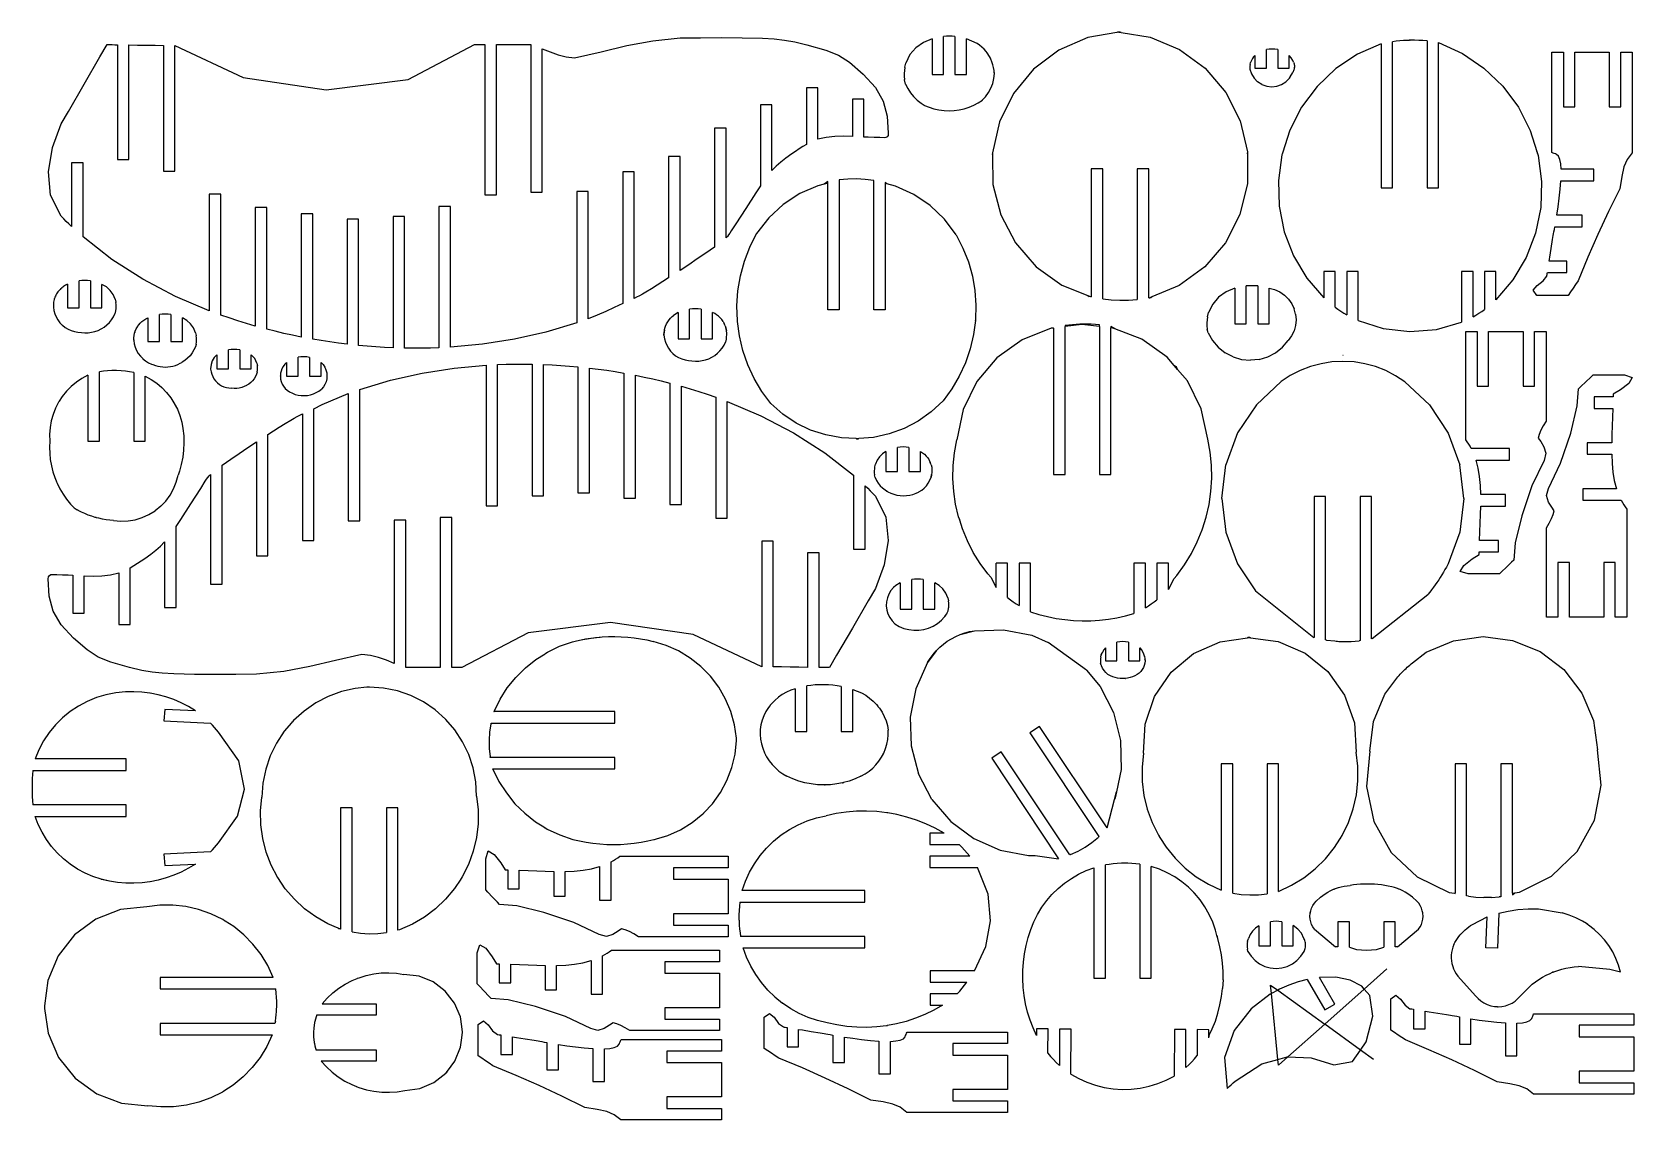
# Model space of a CAD drawing. Extents: x -93549 to 93549, y -63512 to 63512.
import ezdxf

# ---------------------------------------------------------------- set-up
doc = ezdxf.new("R2010")
doc.units = 0
doc.header["$MEASUREMENT"] = 0
doc.layers.get('0').update_dxf_attribs({"linetype": 'CONTINUOUS'})

msp = doc.modelspace()

# ---------------------------------------------------------------- linework, layer by layer
for p, q in [((-85615, 60600), (-84777, 62043)), ((-84777, 62043), (-84492, 62042)), ((-84492, 62042), (-84196, 62041)), ((-84196, 62041), (-83889, 62038)), ((-83889, 62038), (-83573, 62035)), ((-83573, 62035), (-83573, 59942)), ((-82232, 59926), (-82232, 62016)), ((-82232, 62016), (-81215, 61999)), ((-81215, 61999), (-80189, 61980)), ((-80189, 61980), (-79178, 61963)), ((-79178, 61963), (-78208, 61949)), ((-78208, 61949), (-78208, 59655)), ((-76867, 59647), (-76867, 61940)), ((-76867, 61940), (-68879, 58186)), ((-49605, 57984), (-41858, 62043)), ((-41858, 62043), (-41670, 62043)), ((-41670, 62043), (-41256, 62043)), ((-41256, 62043), (-40843, 62043)), ((-40843, 62043), (-40655, 62043)), ((-40655, 62043), (-40655, 59306)), ((-39313, 59306), (-39313, 62043)), ((-39313, 62043), (-38685, 62043)), ((-38685, 62043), (-37302, 62043)), ((-37302, 62043), (-35918, 62043)), ((-35918, 62043), (-35290, 62043)), ((-35290, 62043), (-35290, 59350)), ((-27090, 61217), (-24089, 61927)), ((-24089, 61927), (-21051, 62503)), ((-21051, 62503), (-17859, 62822)), ((-17859, 62822), (-15457, 62837)), ((-15457, 62837), (-13039, 62857)), ((-13039, 62857), (-10622, 62850)), ((-10622, 62850), (-8221, 62781)), ((-8221, 62781), (-6859, 62704)), ((-6859, 62704), (-5670, 62581)), ((-5670, 62581), (-4461, 62366)), ((-4461, 62366), (-3038, 62013)), ((-3038, 62013), (-835, 61385)), ((10559, 62291), (9685, 61678)), ((11566, 62720), (10559, 62291)), ((11566, 62720), (11566, 58557)), ((13242, 63018), (12907, 62993)), ((12907, 58557), (12907, 62993)), ((13578, 63026), (13242, 63018)), ((13914, 63019), (13578, 63026)), ((14248, 62995), (13914, 63019)), ((14248, 62995), (14248, 58557)), ((16830, 62164), (15590, 62725)), ((15590, 58557), (15590, 62725)), ((17118, 61965), (16830, 62164)), ((17389, 61743), (17118, 61965)), ((17641, 61501), (17389, 61743)), ((29749, 62867), (26365, 61396)), ((33166, 63471), (29749, 62867)), ((33383, 63509), (33166, 63471)), ((33236, 63501), (33166, 63471)), ((33309, 63506), (33236, 63501)), ((33383, 63509), (33309, 63506)), ((33458, 63511), (33383, 63509)), ((33383, 63509), (33658, 63464)), ((33532, 63512), (33458, 63511)), ((33532, 63512), (33536, 63512)), ((33536, 63512), (33538, 63512)), ((33658, 63464), (33538, 63512)), ((33658, 63464), (37046, 62913)), ((37046, 62913), (40470, 61480)), ((64021, 62144), (61260, 60915)), ((64021, 62144), (64021, 45305)), ((65784, 62436), (65362, 62384)), ((65362, 45305), (65362, 62384)), ((66211, 62479), (65784, 62436)), ((66645, 62512), (66211, 62479)), ((67086, 62534), (66645, 62512)), ((67162, 62539), (67086, 62534)), ((67237, 62543), (67162, 62539)), ((67313, 62545), (67237, 62543)), ((67389, 62546), (67313, 62545)), ((67389, 62546), (67393, 62546)), ((67393, 62546), (67395, 62546)), ((67906, 62549), (67395, 62546)), ((68408, 62536), (67906, 62549)), ((68901, 62509), (68408, 62536)), ((69386, 62468), (68901, 62509)), ((69386, 62468), (69386, 45305)), ((70727, 62274), (73504, 61007)), ((70727, 45305), (70727, 62274)), ((-87459, 57426), (-85615, 60600)), ((-83573, 59942), (-83573, 55337)), ((-82232, 55328), (-82232, 59926)), ((-33949, 58937), (-33949, 61554)), ((-33949, 61554), (-33028, 61184)), ((-33028, 61184), (-32108, 60862)), ((-32108, 60862), (-31164, 60621)), ((-31164, 60621), (-30174, 60496)), ((-30174, 60496), (-27090, 61217)), ((-835, 61385), (652, 60806)), ((652, 60806), (1935, 59978)), ((1935, 59978), (3528, 58605)), ((8393, 59402), (8520, 59897)), ((8989, 60880), (8520, 59897)), ((9685, 61678), (8989, 60880)), ((17873, 61238), (17641, 61501)), ((17997, 61073), (17873, 61238)), ((18083, 60958), (17997, 61073)), ((18380, 60451), (17997, 61073)), ((18270, 60662), (18083, 60958)), ((18380, 60451), (18270, 60662)), ((18432, 60352), (18380, 60451)), ((18569, 60030), (18432, 60352)), ((18680, 59698), (18569, 60030)), ((26365, 61396), (23415, 59178)), ((40470, 61480), (43464, 59288)), ((48719, 59730), (48781, 59972)), ((48869, 60202), (48781, 59975)), ((48781, 59972), (48781, 59975)), ((48981, 60410), (48869, 60202)), ((49116, 60601), (48981, 60410)), ((49271, 60774), (49116, 60601)), ((49271, 60774), (49271, 59288)), ((50945, 61506), (50612, 61455)), ((50612, 59288), (50612, 61455)), ((51282, 61523), (50945, 61506)), ((51620, 61506), (51282, 61523)), ((51953, 61457), (51620, 61506)), ((51953, 61457), (51953, 59288)), ((53529, 60504), (53294, 60782)), ((53294, 59288), (53294, 60782)), ((53712, 60183), (53529, 60504)), ((53773, 60000), (53712, 60183)), ((53773, 60000), (53813, 59905)), ((53813, 59905), (53845, 59806)), ((61260, 60915), (58745, 59238)), ((73504, 61007), (76030, 59294)), ((83966, 59329), (83966, 61160)), ((83966, 61160), (84175, 61160)), ((84175, 61160), (84636, 61160)), ((84636, 61160), (85097, 61160)), ((85097, 61160), (85307, 61160)), ((85307, 61160), (85307, 60162)), ((85307, 60162), (85307, 57967)), ((86648, 60162), (86648, 61160)), ((86648, 61160), (87277, 61160)), ((86648, 57967), (86648, 60162)), ((87277, 61160), (88660, 61160)), ((88660, 61160), (90043, 61160)), ((90043, 61160), (90672, 61160)), ((90672, 61160), (90672, 60162)), ((90672, 60162), (90672, 57967)), ((92013, 60162), (92013, 61160)), ((92013, 61160), (92222, 61160)), ((92013, 57967), (92013, 60162)), ((92222, 61160), (92683, 61160)), ((92683, 61160), (93144, 61160)), ((93144, 61160), (93354, 61160)), ((93354, 61160), (93354, 59324)), ((-78208, 59655), (-78208, 54608)), ((-76867, 54603), (-76867, 59647)), ((-68879, 58186), (-59202, 56783)), ((-40655, 59306), (-40655, 53283)), ((-39313, 53283), (-39313, 59306)), ((-35290, 59350), (-35290, 53425)), ((-33949, 53181), (-33949, 58937)), ((3528, 58605), (4964, 57041)), ((8332, 59019), (8308, 58671)), ((8308, 58671), (8315, 58321)), ((8315, 58321), (8354, 57966)), ((8385, 59370), (8332, 59019)), ((8385, 59370), (8393, 59402)), ((11566, 58557), (12907, 58557)), ((14248, 58557), (15590, 58557)), ((18655, 57504), (18790, 58077)), ((18764, 59358), (18680, 59698)), ((18820, 59013), (18764, 59358)), ((18790, 58077), (18848, 58662)), ((18839, 58777), (18820, 59013)), ((18845, 58750), (18839, 58777)), ((18848, 58664), (18839, 58777)), ((18846, 58729), (18845, 58750)), ((18847, 58707), (18846, 58729)), ((18848, 58686), (18847, 58707)), ((18848, 58664), (18848, 58686)), ((18848, 58664), (18848, 58662)), ((23415, 59178), (21063, 56334)), ((43464, 59288), (45866, 56459)), ((48689, 59541), (48677, 59369)), ((48677, 59369), (48680, 59196)), ((48680, 59196), (48870, 58633)), ((48715, 59715), (48689, 59541)), ((48715, 59715), (48719, 59730)), ((48870, 58633), (49180, 58128)), ((49180, 58128), (49597, 57705)), ((49271, 59288), (50612, 59288)), ((51953, 59288), (53294, 59288)), ((52897, 57705), (53313, 58128)), ((53313, 58128), (53391, 58254)), ((53391, 58254), (53411, 58299)), ((53411, 58299), (53708, 58805)), ((53758, 58895), (53708, 58805)), ((53801, 58990), (53758, 58895)), ((53836, 59088), (53801, 58990)), ((53862, 59189), (53836, 59088)), ((53845, 59806), (53869, 59705)), ((53881, 59291), (53862, 59189)), ((53869, 59705), (53885, 59602)), ((53887, 59361), (53881, 59291)), ((53885, 59602), (53892, 59498)), ((53888, 59397), (53887, 59408)), ((53889, 59376), (53887, 59361)), ((53887, 59361), (53889, 59365)), ((53888, 59387), (53888, 59397)), ((53889, 59376), (53888, 59387)), ((53890, 59394), (53889, 59376)), ((53889, 59365), (53889, 59376)), ((53889, 59376), (53889, 59376)), ((53889, 59365), (53889, 59365)), ((53892, 59498), (53890, 59394)), ((58745, 59238), (56548, 57163)), ((76030, 59294), (78235, 57183)), ((83966, 55301), (83966, 59329)), ((93354, 59324), (93354, 55284)), ((-89303, 54252), (-87459, 57426)), ((-59202, 56783), (-49605, 57984)), ((-2896, 56988), (-3106, 56988)), ((-3106, 56988), (-3106, 55958)), ((-2435, 56988), (-2896, 56988)), ((-1974, 56988), (-2435, 56988)), ((-1765, 56988), (-1974, 56988)), ((-1765, 56051), (-1765, 56988)), ((4964, 57041), (5870, 55435)), ((8361, 57934), (8354, 57966)), ((8469, 57445), (8361, 57934)), ((8469, 57445), (8474, 57436)), ((8470, 57440), (8469, 57445)), ((8470, 57440), (8474, 57436)), ((8474, 57436), (8727, 56919)), ((8727, 56919), (9042, 56425)), ((9042, 56425), (9410, 55969)), ((17824, 55958), (18168, 56436)), ((18168, 56436), (18447, 56954)), ((18447, 56954), (18655, 57504)), ((21063, 56334), (19438, 53021)), ((45866, 56459), (47542, 53147)), ((50098, 57386), (49597, 57705)), ((50098, 57386), (50657, 57188)), ((50657, 57188), (51247, 57121)), ((51247, 57121), (51837, 57188)), ((51837, 57188), (52396, 57386)), ((52396, 57386), (52897, 57705)), ((56548, 57163), (54731, 54747)), ((78235, 57183), (80056, 54733)), ((85307, 57967), (85307, 55772)), ((86648, 55772), (86648, 57967)), ((90672, 57967), (90672, 55772)), ((92013, 55772), (92013, 57967)), ((-83573, 55337), (-83573, 50732)), ((-82232, 50729), (-82232, 55328)), ((-78208, 54608), (-78208, 49560)), ((-76867, 49559), (-76867, 54603)), ((-8261, 55033), (-8471, 55033)), ((-8471, 55033), (-8471, 53551)), ((-7800, 55033), (-8261, 55033)), ((-7339, 55033), (-7800, 55033)), ((-7130, 55033), (-7339, 55033)), ((-7130, 53833), (-7130, 55033)), ((-3106, 55958), (-3106, 53690)), ((-1765, 53988), (-1765, 56051)), ((2468, 55671), (2259, 55671)), ((2259, 55671), (2259, 54992)), ((2259, 54992), (2259, 53498)), ((2929, 55671), (2468, 55671)), ((3390, 55671), (2929, 55671)), ((3600, 55671), (3390, 55671)), ((3600, 54980), (3600, 55671)), ((3600, 53459), (3600, 54980)), ((5870, 55435), (6337, 53683)), ((9410, 55969), (9827, 55558)), ((9827, 55558), (10288, 55196)), ((10288, 55196), (10638, 54979)), ((10638, 54979), (10679, 54954)), ((10638, 54979), (10657, 54958)), ((10657, 54958), (10679, 54954)), ((10679, 54954), (11228, 54726)), ((11228, 54726), (11795, 54548)), ((11795, 54548), (12376, 54420)), ((12376, 54420), (12965, 54343)), ((12965, 54343), (13559, 54318)), ((13559, 54318), (14153, 54346)), ((14153, 54346), (14742, 54426)), ((14742, 54426), (15322, 54557)), ((15322, 54557), (15888, 54738)), ((15888, 54738), (16436, 54968)), ((16436, 54968), (16962, 55246)), ((16962, 55246), (17461, 55569)), ((17453, 55566), (17466, 55579)), ((17453, 55566), (17461, 55569)), ((17461, 55569), (17466, 55579)), ((17466, 55579), (17824, 55958)), ((54731, 54747), (53346, 52060)), ((80056, 54733), (81442, 52014)), ((83966, 51274), (83966, 55301)), ((85307, 55772), (85307, 54774)), ((85307, 54774), (85516, 54774)), ((85516, 54774), (85977, 54774)), ((85977, 54774), (86438, 54774)), ((86438, 54774), (86648, 54774)), ((86648, 54774), (86648, 55772)), ((90672, 55772), (90672, 54774)), ((90672, 54774), (90881, 54774)), ((90881, 54774), (91342, 54774)), ((91342, 54774), (91803, 54774)), ((91803, 54774), (92013, 54774)), ((92013, 54774), (92013, 55772)), ((93354, 55284), (93354, 51245)), ((-91158, 50031), (-90141, 52810)), ((-90141, 52810), (-89303, 54252)), ((-40655, 53283), (-40655, 47261)), ((-39313, 47261), (-39313, 53283)), ((-35290, 53425), (-35290, 47501)), ((-33949, 47424), (-33949, 53181)), ((-8471, 53551), (-8471, 50293)), ((-7130, 51195), (-7130, 53833)), ((-3106, 53690), (-3106, 51422)), ((-1765, 51925), (-1765, 53988)), ((2259, 53498), (2259, 52004)), ((3600, 51937), (3600, 53459)), ((6337, 53683), (6460, 51686)), ((19438, 53021), (18628, 49420)), ((47542, 53147), (48401, 49537)), ((-83573, 50732), (-83573, 48639)), ((-82232, 48639), (-82232, 50729)), ((-13626, 52283), (-13836, 52283)), ((-13836, 52283), (-13836, 50114)), ((-13165, 52283), (-13626, 52283)), ((-12704, 52283), (-13165, 52283)), ((-12494, 52283), (-12704, 52283)), ((-12494, 50282), (-12494, 52283)), ((-7130, 48557), (-7130, 51195)), ((-3106, 51422), (-3106, 50392)), ((-1765, 50987), (-1765, 51925)), ((-790, 51216), (-1765, 50987)), ((213, 51330), (-790, 51216)), ((1233, 51356), (213, 51330)), ((2259, 51325), (1233, 51356)), ((2259, 52004), (2259, 51325)), ((3600, 51246), (3600, 51937)), ((4120, 51222), (3600, 51246)), ((4789, 51202), (4120, 51222)), ((5453, 51187), (4789, 51202)), ((5960, 51179), (5453, 51187)), ((6173, 51186), (5960, 51179)), ((6331, 51267), (6173, 51186)), ((6429, 51432), (6331, 51267)), ((6460, 51686), (6429, 51432)), ((53346, 52060), (52494, 49372)), ((81442, 52014), (82204, 49583)), ((83966, 49443), (83966, 51274)), ((93354, 51245), (93354, 49409)), ((-91641, 47200), (-91158, 50031)), ((-78208, 49560), (-78208, 47266)), ((-76867, 47266), (-76867, 49559)), ((-18991, 48999), (-19201, 48999)), ((-19201, 48999), (-19201, 46781)), ((-18530, 48999), (-18991, 48999)), ((-18069, 48999), (-18530, 48999)), ((-17859, 48999), (-18069, 48999)), ((-17859, 46918), (-17859, 48999)), ((-13836, 50114), (-13836, 45343)), ((-12494, 45878), (-12494, 50282)), ((-8471, 50293), (-8471, 47034)), ((-5500, 48788), (-6104, 48319)), ((-4803, 49290), (-5500, 48788)), ((-4387, 49579), (-4803, 49290)), ((-3966, 49860), (-4387, 49579)), ((-3540, 50132), (-3966, 49860)), ((-3106, 50392), (-3540, 50132)), ((18630, 49287), (18609, 49237)), ((18609, 49237), (18632, 49140)), ((18628, 49420), (18630, 49287)), ((18630, 49287), (18632, 49140)), ((18632, 49140), (18679, 45730)), ((48400, 49292), (48394, 45826)), ((48401, 49537), (48400, 49422)), ((48419, 49377), (48400, 49422)), ((48400, 49422), (48400, 49292)), ((48400, 49292), (48419, 49377)), ((52433, 49179), (52017, 46185)), ((52461, 49267), (52433, 49179)), ((52494, 49372), (52459, 49297)), ((52459, 49297), (52461, 49267)), ((52494, 49372), (52461, 49267)), ((82290, 49392), (82204, 49583)), ((82204, 49583), (82287, 49318)), ((82287, 49318), (82290, 49392)), ((82287, 49318), (82354, 49101)), ((82354, 49101), (82767, 46077)), ((84101, 49388), (83966, 49443)), ((84238, 49333), (84101, 49388)), ((84374, 49277), (84238, 49333)), ((84511, 49220), (84374, 49277)), ((84742, 49017), (84511, 49220)), ((84904, 48645), (84742, 49017)), ((92742, 48649), (92371, 47768)), ((93354, 49409), (92742, 48649)), ((-91375, 44473), (-91641, 47200)), ((-88728, 48229), (-88938, 48229)), ((-88938, 48229), (-88938, 47069)), ((-88938, 47069), (-88938, 44517)), ((-88267, 48229), (-88728, 48229)), ((-87806, 48229), (-88267, 48229)), ((-87597, 48229), (-87806, 48229)), ((-87597, 46878), (-87597, 48229)), ((-87597, 43907), (-87597, 46878)), ((-83573, 48639), (-83364, 48639)), ((-83364, 48639), (-82903, 48639)), ((-82903, 48639), (-82442, 48639)), ((-82442, 48639), (-82232, 48639)), ((-78208, 47266), (-77999, 47266)), ((-77999, 47266), (-77538, 47266)), ((-77538, 47266), (-77077, 47266)), ((-77077, 47266), (-76867, 47266)), ((-40655, 47261), (-40655, 44523)), ((-39313, 44523), (-39313, 47261)), ((-35290, 47501), (-35290, 44808)), ((-33949, 44808), (-33949, 47424)), ((-24356, 47191), (-24565, 47191)), ((-24565, 47191), (-24565, 44788)), ((-23895, 47191), (-24356, 47191)), ((-23434, 47191), (-23895, 47191)), ((-23224, 47191), (-23434, 47191)), ((-23224, 44880), (-23224, 47191)), ((-19201, 46781), (-19201, 41901)), ((-17859, 42338), (-17859, 46918)), ((-8471, 47034), (-8471, 45553)), ((-7130, 47358), (-7130, 48557)), ((-6639, 47852), (-7130, 47358)), ((-6104, 48319), (-6639, 47852)), ((30165, 47522), (30165, 32594)), ((31506, 47522), (30165, 47522)), ((31506, 32355), (31506, 47522)), ((35530, 47522), (35530, 32275)), ((36871, 47522), (35530, 47522)), ((36871, 32472), (36871, 47522)), ((85005, 48128), (84904, 48645)), ((85051, 47492), (85005, 48128)), ((85646, 47492), (85051, 47492)), ((86954, 47492), (85646, 47492)), ((88261, 47492), (86954, 47492)), ((88856, 47492), (88261, 47492)), ((88856, 47282), (88856, 47492)), ((88856, 46821), (88856, 47282)), ((88856, 46360), (88856, 46821)), ((92371, 47768), (92127, 46655)), ((-29715, 44908), (-29925, 44908)), ((-29925, 44908), (-29925, 42510)), ((-29254, 44908), (-29715, 44908)), ((-28793, 44908), (-29254, 44908)), ((-28584, 44908), (-28793, 44908)), ((-28584, 42586), (-28584, 44908)), ((-13836, 45343), (-13836, 40572)), ((-12494, 41474), (-12494, 45878)), ((-8471, 45553), (-9003, 44730)), ((-1761, 45573), (-3879, 44649)), ((-1019, 45758), (-1761, 45573)), ((-611, 46056), (-1019, 45758)), ((-611, 45859), (-1019, 45758)), ((-611, 45859), (-611, 46056)), ((-611, 43717), (-611, 45859)), ((1734, 46344), (730, 46268)), ((730, 46268), (730, 38677)), ((2744, 46354), (1734, 46344)), ((3754, 46300), (2744, 46354)), ((4754, 46186), (3754, 46300)), ((4754, 43827), (4754, 46186)), ((6095, 45930), (6095, 45830)), ((6306, 45774), (6095, 45930)), ((6306, 45774), (6095, 45830)), ((6095, 45830), (6095, 43611)), ((7318, 45507), (6306, 45774)), ((9422, 44552), (7318, 45507)), ((18679, 45730), (19587, 42153)), ((48394, 45826), (47523, 42218)), ((52017, 46185), (52111, 43164)), ((64021, 45305), (65362, 45305)), ((69386, 45305), (70727, 45305)), ((82767, 46077), (82669, 43026)), ((84829, 44121), (84944, 45152)), ((84944, 45152), (85024, 46151)), ((85024, 46151), (85623, 46151)), ((85623, 46151), (86940, 46151)), ((86940, 46151), (88257, 46151)), ((88257, 46151), (88856, 46151)), ((88856, 46151), (88856, 46360)), ((91899, 45199), (90579, 42544)), ((92127, 46655), (91899, 45199)), ((-90141, 42003), (-91375, 44473)), ((-88938, 44517), (-88938, 41965)), ((-87597, 40935), (-87597, 43907)), ((-72634, 44588), (-72844, 44588)), ((-72844, 44588), (-72844, 42460)), ((-72173, 44588), (-72634, 44588)), ((-71712, 44588), (-72173, 44588)), ((-71502, 44588), (-71712, 44588)), ((-71502, 42383), (-71502, 44588)), ((-45810, 43140), (-46019, 43140)), ((-46019, 43140), (-46019, 40565)), ((-45349, 43140), (-45810, 43140)), ((-44888, 43140), (-45349, 43140)), ((-44678, 43140), (-44888, 43140)), ((-44678, 40575), (-44678, 43140)), ((-40655, 44523), (-40445, 44523)), ((-40445, 44523), (-39984, 44523)), ((-39984, 44523), (-39523, 44523)), ((-39523, 44523), (-39313, 44523)), ((-35290, 44808), (-35080, 44808)), ((-35080, 44808), (-34619, 44808)), ((-34619, 44808), (-34158, 44808)), ((-34158, 44808), (-33949, 44808)), ((-24565, 44788), (-24565, 39502)), ((-23224, 39795), (-23224, 44880)), ((-9003, 44730), (-10173, 42919)), ((-5813, 43385), (-7509, 41816)), ((-3879, 44649), (-5813, 43385)), ((-611, 38571), (-611, 43717)), ((4754, 38637), (4754, 43827)), ((6095, 43611), (6095, 38509)), ((11337, 43260), (9422, 44552)), ((13010, 41667), (11337, 43260)), ((52111, 43164), (52712, 40202)), ((84542, 42128), (84691, 43099)), ((84691, 43099), (84829, 44121)), ((-89847, 41699), (-90141, 42003)), ((-89548, 41398), (-89847, 41699)), ((-89245, 41100), (-89548, 41398)), ((-88938, 41965), (-88938, 40804)), ((-72844, 42460), (-72844, 37778)), ((-71502, 37530), (-71502, 42383)), ((-67269, 43014), (-67479, 43014)), ((-67479, 43014), (-67479, 40854)), ((-66808, 43014), (-67269, 43014)), ((-66347, 43014), (-66808, 43014)), ((-66138, 43014), (-66347, 43014)), ((-66138, 40797), (-66138, 43014)), ((-61904, 42269), (-62114, 42269)), ((-62114, 42269), (-62114, 40024)), ((-61443, 42269), (-61904, 42269)), ((-60982, 42269), (-61443, 42269)), ((-60773, 42269), (-60982, 42269)), ((-60773, 39985), (-60773, 42269)), ((-56539, 41650), (-56749, 41650)), ((-56749, 41650), (-56749, 39371)), ((-56078, 41650), (-56539, 41650)), ((-55617, 41650), (-56078, 41650)), ((-55408, 41650), (-55617, 41650)), ((-55408, 39349), (-55408, 41650)), ((-51175, 41972), (-51384, 41972)), ((-51384, 41972), (-51384, 39578)), ((-50714, 41972), (-51175, 41972)), ((-50253, 41972), (-50714, 41972)), ((-50043, 41972), (-50253, 41972)), ((-50043, 39572), (-50043, 41972)), ((-29925, 42510), (-29925, 37233)), ((-28584, 37476), (-28584, 42586)), ((-19201, 41901), (-19201, 37020)), ((-17859, 37758), (-17859, 42338)), ((-12494, 39473), (-12494, 41474)), ((-10173, 42919), (-11343, 41108)), ((-7509, 41816), (-8919, 39987)), ((14394, 39818), (13010, 41667)), ((19587, 42153), (21303, 38886)), ((47523, 42218), (45835, 38913)), ((82669, 43026), (82063, 40035)), ((85005, 42128), (84542, 42128)), ((86024, 42128), (85005, 42128)), ((87043, 42128), (86024, 42128)), ((87506, 42128), (87043, 42128)), ((87506, 41918), (87506, 42128)), ((87506, 41458), (87506, 41918)), ((87506, 40997), (87506, 41458)), ((90579, 42544), (89333, 39892)), ((-88938, 40804), (-89245, 41100)), ((-87597, 39585), (-87597, 40935)), ((-84223, 36949), (-87597, 39585)), ((-67479, 40854), (-67479, 36100)), ((-66138, 35918), (-66138, 40797)), ((-62114, 40024), (-62114, 35085)), ((-60773, 34961), (-60773, 39985)), ((-56749, 39371), (-56749, 34357)), ((-55408, 34286), (-55408, 39349)), ((-51384, 39578), (-51384, 34310)), ((-50043, 34291), (-50043, 39572)), ((-46019, 40565), (-46019, 34898)), ((-44678, 34932), (-44678, 40575)), ((-24565, 39502), (-24565, 34216)), ((-23224, 34710), (-23224, 39795)), ((-13836, 40572), (-13836, 38403)), ((-12341, 39646), (-12494, 39473)), ((-12189, 39836), (-12341, 39646)), ((-12034, 40048), (-12189, 39836)), ((-11875, 40285), (-12034, 40048)), ((-11343, 41108), (-11875, 40285)), ((-9725, 38399), (-8936, 39975)), ((-8939, 39960), (-8919, 39987)), ((-8936, 39975), (-8939, 39960)), ((-8919, 39987), (-8936, 39975)), ((14394, 39818), (15183, 38287)), ((52712, 40202), (53803, 37383)), ((82063, 40035), (80966, 37187)), ((84046, 39285), (84120, 39751)), ((84120, 39751), (84158, 39948)), ((84158, 39948), (84203, 40189)), ((84203, 40189), (84255, 40470)), ((84255, 40470), (84313, 40787)), ((84313, 40787), (84812, 40787)), ((84812, 40787), (85910, 40787)), ((85910, 40787), (87007, 40787)), ((87007, 40787), (87506, 40787)), ((87506, 40787), (87506, 40997)), ((89333, 39892), (88150, 37212)), ((-72844, 37778), (-72844, 33096)), ((-71502, 32677), (-71502, 37530)), ((-28584, 32366), (-28584, 37476)), ((-17859, 35676), (-17859, 37758)), ((-14844, 37710), (-15848, 37025)), ((-13836, 38403), (-14844, 37710)), ((-10354, 36752), (-9725, 38399)), ((-611, 33426), (-611, 38571)), ((730, 38677), (730, 33459)), ((4754, 33446), (4754, 38637)), ((6095, 38509), (6095, 33406)), ((15183, 38287), (15814, 36685)), ((21303, 38886), (23732, 36108)), ((45835, 38913), (43423, 36093)), ((83720, 37231), (83883, 38258)), ((83883, 38258), (84046, 39285)), ((-80597, 34640), (-84223, 36949)), ((-67479, 36100), (-67479, 31347)), ((-66138, 31038), (-66138, 35918)), ((-29925, 37233), (-29925, 31956)), ((-19201, 37020), (-19201, 34802)), ((-16852, 36347), (-17859, 35676)), ((-15848, 37025), (-16852, 36347)), ((-10815, 35051), (-10354, 36752)), ((15814, 36685), (16280, 35028)), ((23732, 36108), (26741, 33971)), ((43423, 36093), (40420, 33912)), ((53803, 37383), (55352, 34787)), ((57315, 35569), (57315, 32489)), ((58656, 35569), (57315, 35569)), ((58656, 31374), (58656, 35569)), ((59998, 35569), (59998, 30499)), ((61339, 35569), (59998, 35569)), ((61339, 29827), (61339, 35569)), ((73410, 35569), (73410, 29622)), ((74751, 35569), (73410, 35569)), ((74751, 30268), (74751, 35569)), ((76092, 35569), (76092, 31127)), ((77433, 35569), (76092, 35569)), ((77433, 32234), (77433, 35569)), ((80966, 37187), (79408, 34562)), ((83646, 36764), (83720, 37231)), ((83967, 36764), (83646, 36764)), ((84673, 36764), (83967, 36764)), ((85379, 36764), (84673, 36764)), ((85700, 36764), (85379, 36764)), ((85700, 36555), (85700, 36764)), ((85700, 36094), (85700, 36555)), ((85700, 35633), (85700, 36094)), ((85700, 35423), (85700, 35633)), ((88150, 37212), (87017, 34471)), ((-89970, 33720), (-90073, 33638)), ((-89863, 33798), (-89970, 33720)), ((-89752, 33871), (-89863, 33798)), ((-89639, 33940), (-89752, 33871)), ((-89523, 34003), (-89639, 33940)), ((-89404, 34061), (-89523, 34003)), ((-89404, 34061), (-89404, 31303)), ((-87728, 34486), (-88063, 34453)), ((-88063, 31303), (-88063, 34453)), ((-87392, 34497), (-87728, 34486)), ((-87055, 34485), (-87392, 34497)), ((-86721, 34451), (-87055, 34485)), ((-86721, 34451), (-86721, 31303)), ((-84861, 33744), (-85380, 34055)), ((-85380, 31303), (-85380, 34055)), ((-84418, 33351), (-84861, 33744)), ((-76783, 32649), (-80597, 34640)), ((-62114, 35085), (-62114, 30147)), ((-60773, 29936), (-60773, 34961)), ((-56749, 34357), (-56749, 29343)), ((-55408, 29223), (-55408, 34286)), ((-51384, 34310), (-51384, 29043)), ((-50043, 29011), (-50043, 34291)), ((-46019, 34898), (-46019, 29231)), ((-44678, 29289), (-44678, 34932)), ((-24565, 34216), (-24565, 31814)), ((-23224, 32399), (-23224, 34710)), ((-20525, 33963), (-21197, 33548)), ((-19860, 34381), (-20525, 33963)), ((-19201, 34802), (-19860, 34381)), ((-11105, 33312), (-10815, 35051)), ((16280, 35028), (16576, 33332)), ((26741, 33971), (29750, 32761)), ((40420, 33912), (37223, 32586)), ((48598, 33890), (48263, 33865)), ((48263, 29429), (48263, 33865)), ((48933, 33898), (48598, 33890)), ((49269, 33891), (48933, 33898)), ((49604, 33867), (49269, 33891)), ((49604, 33867), (49604, 29429)), ((55352, 34787), (57315, 32489)), ((79408, 34562), (77433, 32234)), ((81779, 33362), (82232, 33912)), ((82232, 33912), (82964, 34446)), ((82964, 34446), (83366, 35003)), ((83366, 35003), (83377, 35069)), ((83377, 35069), (83399, 35213)), ((83399, 35213), (83422, 35358)), ((83422, 35358), (83433, 35423)), ((83433, 35423), (83787, 35423)), ((83787, 35423), (84566, 35423)), ((84566, 35423), (85346, 35423)), ((85346, 35423), (85700, 35423)), ((86729, 34043), (86441, 33614)), ((87017, 34471), (86729, 34043)), ((-91049, 31840), (-91060, 31696)), ((-91030, 31984), (-91049, 31840)), ((-91004, 32127), (-91030, 31984)), ((-90970, 32268), (-91004, 32127)), ((-90953, 32323), (-90970, 32268)), ((-90946, 32346), (-90953, 32323)), ((-90951, 32335), (-90953, 32323)), ((-90946, 32346), (-90951, 32335)), ((-90928, 32407), (-90946, 32346)), ((-90879, 32543), (-90928, 32407)), ((-90822, 32677), (-90879, 32543)), ((-90759, 32807), (-90822, 32677)), ((-90688, 32934), (-90759, 32807)), ((-90611, 33056), (-90688, 32934)), ((-90532, 33163), (-90611, 33056)), ((-90449, 33265), (-90532, 33163)), ((-90361, 33365), (-90449, 33265)), ((-90269, 33460), (-90361, 33365)), ((-90173, 33551), (-90269, 33460)), ((-90173, 33551), (-90073, 33638)), ((-90081, 33632), (-90082, 33630)), ((-90079, 33632), (-90081, 33632)), ((-84071, 32876), (-84418, 33351)), ((-83837, 32318), (-84071, 32876)), ((-83837, 32318), (-83837, 32314)), ((-83837, 32314), (-83761, 31974)), ((-83761, 31974), (-83756, 31952)), ((-83730, 31704), (-83756, 31952)), ((-72844, 30968), (-76783, 32649)), ((-72844, 33096), (-72844, 30968)), ((-71502, 30472), (-71502, 32677)), ((-29925, 31956), (-29925, 29557)), ((-28584, 30044), (-28584, 32366)), ((-24565, 31814), (-25541, 31336)), ((-22934, 32551), (-23224, 32399)), ((-22617, 32723), (-22934, 32551)), ((-22267, 32917), (-22617, 32723)), ((-21877, 33136), (-22267, 32917)), ((-21197, 33548), (-21877, 33136)), ((-11221, 31553), (-11105, 33312)), ((-611, 31087), (-611, 33426)), ((730, 33459), (730, 31087)), ((4754, 31087), (4754, 33446)), ((6095, 33406), (6095, 31087)), ((16576, 33332), (16700, 31615)), ((29750, 32761), (30165, 32594)), ((29750, 32761), (29923, 32639)), ((30165, 32594), (29923, 32639)), ((31506, 32355), (32507, 32250)), ((32507, 32250), (33516, 32201)), ((33516, 32201), (34526, 32208)), ((34526, 32208), (35530, 32275)), ((36871, 32472), (36992, 32490)), ((37223, 32586), (36992, 32490)), ((36992, 32490), (37113, 32509)), ((37113, 32509), (37223, 32586)), ((45041, 32550), (44345, 31751)), ((45915, 33163), (45041, 32550)), ((46922, 33592), (45915, 33163)), ((46922, 33592), (46922, 29429)), ((50945, 33597), (51582, 33436)), ((50945, 29429), (50945, 33597)), ((51582, 33436), (52181, 33165)), ((52181, 33165), (52723, 32792)), ((52723, 32792), (53191, 32331)), ((53191, 32331), (53571, 31794)), ((82214, 32757), (81779, 33362)), ((83126, 32757), (82214, 32757)), ((84039, 32757), (83126, 32757)), ((84952, 32757), (84039, 32757)), ((85864, 32757), (84952, 32757)), ((86153, 33186), (85864, 32757)), ((86441, 33614), (86153, 33186)), ((-91060, 31696), (-91062, 31551)), ((-91062, 31551), (-91060, 31470)), ((-91060, 31470), (-91060, 31467)), ((-91060, 31470), (-91058, 31406)), ((-91060, 31466), (-91060, 31467)), ((-91060, 31466), (-91060, 31451)), ((-91060, 31451), (-91060, 31436)), ((-91060, 31436), (-91059, 31421)), ((-91059, 31421), (-91058, 31406)), ((-91058, 31406), (-90999, 31005)), ((-90999, 31005), (-90891, 30615)), ((-90891, 30615), (-90735, 30242)), ((-90735, 30242), (-90534, 29891)), ((-89404, 31303), (-88063, 31303)), ((-86721, 31303), (-85380, 31303)), ((-84265, 29910), (-84049, 30248)), ((-84049, 30248), (-83872, 30608)), ((-83871, 30612), (-83872, 30608)), ((-83784, 30952), (-83871, 30612)), ((-83778, 30974), (-83784, 30952)), ((-83778, 30974), (-83741, 31219)), ((-83741, 31219), (-83725, 31461)), ((-83725, 31461), (-83730, 31704)), ((-80493, 29887), (-80259, 30031)), ((-80259, 30031), (-80012, 30152)), ((-80012, 30152), (-80012, 27394)), ((-78336, 30576), (-78671, 30544)), ((-78671, 27394), (-78671, 30544)), ((-78000, 30587), (-78336, 30576)), ((-77663, 30576), (-78000, 30587)), ((-77329, 30542), (-77663, 30576)), ((-77329, 30542), (-77329, 27394)), ((-75469, 29835), (-75988, 30146)), ((-75988, 27394), (-75988, 30146)), ((-70509, 30126), (-71502, 30472)), ((-69506, 29797), (-70509, 30126)), ((-67479, 31347), (-67479, 29186)), ((-66138, 28821), (-66138, 31038)), ((-62114, 30147), (-62114, 27902)), ((-60773, 27652), (-60773, 29936)), ((-27551, 30451), (-28584, 30044)), ((-26536, 30882), (-27551, 30451)), ((-25541, 31336), (-26536, 30882)), ((-19144, 29898), (-18967, 30109)), ((-18967, 30109), (-18771, 30303)), ((-18771, 30303), (-18630, 30418)), ((-18088, 30762), (-18630, 30418)), ((-18088, 30762), (-18088, 27685)), ((-16412, 31186), (-16747, 31153)), ((-16747, 27685), (-16747, 31153)), ((-16076, 31197), (-16412, 31186)), ((-15739, 31185), (-16076, 31197)), ((-15405, 31152), (-15739, 31185)), ((-15405, 31152), (-15405, 27685)), ((-13820, 30635), (-14064, 30756)), ((-14064, 27685), (-14064, 30756)), ((-13589, 30491), (-13820, 30635)), ((-13373, 30325), (-13589, 30491)), ((-13175, 30138), (-13373, 30325)), ((-12996, 29933), (-13175, 30138)), ((-11162, 29792), (-11221, 31553)), ((-402, 31087), (-611, 31087)), ((60, 31087), (-402, 31087)), ((521, 31087), (60, 31087)), ((730, 31087), (521, 31087)), ((4963, 31087), (4754, 31087)), ((5424, 31087), (4963, 31087)), ((5885, 31087), (5424, 31087)), ((6095, 31087), (5885, 31087)), ((16700, 31615), (16650, 29894)), ((43741, 30242), (43688, 29891)), ((43741, 30242), (43749, 30274)), ((43749, 30274), (43876, 30769)), ((44345, 31751), (43876, 30769)), ((53571, 31794), (53850, 31200)), ((54021, 30565), (53850, 31200)), ((54021, 30565), (54077, 29910)), ((58656, 31374), (58980, 31143)), ((58980, 31143), (59311, 30919)), ((59311, 30919), (59650, 30704)), ((59650, 30704), (59998, 30499)), ((74751, 30268), (75098, 30469)), ((75098, 30469), (75437, 30679)), ((75437, 30679), (75768, 30898)), ((75768, 30898), (76092, 31127)), ((-90534, 29891), (-90290, 29568)), ((-90290, 29568), (-90015, 29286)), ((-90015, 29286), (-90015, 29284)), ((-90015, 29286), (-90013, 29284)), ((-90015, 29284), (-90013, 29284)), ((-90013, 29284), (-90007, 29278)), ((-90007, 29278), (-89691, 29026)), ((-89691, 29026), (-89345, 28815)), ((-89345, 28815), (-88976, 28649)), ((-88976, 28649), (-88589, 28531)), ((-88589, 28531), (-88190, 28463)), ((-88190, 28463), (-87785, 28445)), ((-87785, 28445), (-87386, 28403)), ((-87386, 28403), (-86985, 28407)), ((-86985, 28407), (-86587, 28454)), ((-86587, 28454), (-86196, 28545)), ((-86196, 28545), (-85817, 28678)), ((-85817, 28678), (-85456, 28853)), ((-85456, 28853), (-85406, 28884)), ((-85406, 28884), (-85387, 28896)), ((-85406, 28884), (-85396, 28886)), ((-85396, 28886), (-85387, 28896)), ((-85387, 28896), (-85116, 29066)), ((-85116, 29066), (-84802, 29315)), ((-84802, 29315), (-84517, 29598)), ((-84517, 29598), (-84265, 29910)), ((-81665, 27801), (-81636, 28075)), ((-81636, 28075), (-81578, 28344)), ((-81578, 28344), (-81564, 28389)), ((-81564, 28389), (-81537, 28472)), ((-81559, 28425), (-81564, 28389)), ((-81537, 28472), (-81559, 28425)), ((-81537, 28472), (-81494, 28606)), ((-81494, 28606), (-81384, 28858)), ((-81384, 28858), (-81250, 29098)), ((-81250, 29098), (-81226, 29131)), ((-81226, 29131), (-81203, 29163)), ((-81219, 29147), (-81226, 29131)), ((-81203, 29163), (-81219, 29147)), ((-81203, 29163), (-81091, 29323)), ((-81091, 29323), (-80911, 29530)), ((-80911, 29530), (-80711, 29719)), ((-80711, 29719), (-80493, 29887)), ((-75026, 29442), (-75469, 29835)), ((-74679, 28967), (-75026, 29442)), ((-74445, 28409), (-74679, 28967)), ((-74445, 28409), (-74445, 28405)), ((-74445, 28405), (-74369, 28064)), ((-68496, 29484), (-69506, 29797)), ((-67479, 29186), (-68496, 29484)), ((-65139, 28568), (-66138, 28821)), ((-64135, 28331), (-65139, 28568)), ((-63127, 28109), (-64135, 28331)), ((-62114, 27902), (-63127, 28109)), ((-56749, 29343), (-56749, 27064)), ((-55408, 26921), (-55408, 29223)), ((-51384, 29043), (-51384, 26649)), ((-50043, 26610), (-50043, 29011)), ((-46019, 29231), (-46019, 26655)), ((-44678, 26724), (-44678, 29289)), ((-33525, 28468), (-37205, 27643)), ((-29925, 29557), (-33525, 28468)), ((-19741, 28226), (-19748, 28164)), ((-19748, 28163), (-19748, 28164)), ((-19748, 28163), (-19748, 28148)), ((-19748, 28148), (-19748, 28133)), ((-19748, 28133), (-19747, 28118)), ((-19747, 28118), (-19746, 28103)), ((-19746, 28103), (-19741, 28226)), ((-19746, 28103), (-19687, 27702)), ((-19676, 28739), (-19741, 28226)), ((-19741, 28226), (-19734, 28378)), ((-19734, 28378), (-19697, 28651)), ((-19697, 28651), (-19676, 28739)), ((-19676, 28739), (-19634, 28919)), ((-19634, 28919), (-19547, 29180)), ((-19547, 29180), (-19435, 29432)), ((-19435, 29432), (-19301, 29672)), ((-19301, 29672), (-19144, 29898)), ((-12838, 29710), (-12996, 29933)), ((-12838, 29710), (-12703, 29474)), ((-12592, 29225), (-12703, 29474)), ((-12592, 29225), (-12508, 28974)), ((-12505, 28967), (-12508, 28974)), ((-12508, 28974), (-12442, 28677)), ((-12445, 28701), (-12505, 28967)), ((-12442, 28677), (-12445, 28701)), ((-12441, 28672), (-12442, 28677)), ((-12420, 28498), (-12442, 28677)), ((-12441, 28672), (-12436, 28650)), ((-12420, 28498), (-12436, 28650)), ((-12421, 27916), (-12404, 28158)), ((-12411, 28431), (-12420, 28498)), ((-12411, 28417), (-12420, 28498)), ((-12411, 28417), (-12411, 28431)), ((-12409, 28402), (-12411, 28417)), ((-12404, 28158), (-12411, 28417)), ((-12404, 28158), (-12409, 28402)), ((-11153, 29728), (-11162, 29792)), ((-11153, 29728), (-11155, 29717)), ((-11155, 29717), (-11150, 29704)), ((-11150, 29704), (-11153, 29728)), ((-10927, 28045), (-11150, 29704)), ((16426, 28187), (16032, 26511)), ((16643, 29845), (16426, 28187)), ((16645, 29859), (16643, 29845)), ((16643, 29845), (16646, 29853)), ((16650, 29894), (16645, 29859)), ((16646, 29853), (16645, 29859)), ((25467, 28918), (22086, 27589)), ((25702, 28948), (25467, 28918)), ((25762, 28986), (25702, 28948)), ((25762, 28956), (25702, 28948)), ((25762, 28956), (25762, 28986)), ((25762, 28956), (25762, 11851)), ((29069, 29378), (27104, 29127)), ((27526, 29296), (27104, 29240)), ((27104, 29240), (27104, 29127)), ((27104, 11851), (27104, 29127)), ((27954, 29341), (27526, 29296)), ((28390, 29376), (27954, 29341)), ((28832, 29399), (28390, 29376)), ((28906, 29404), (28832, 29399)), ((28980, 29408), (28906, 29404)), ((29055, 29410), (28980, 29408)), ((29130, 29411), (29055, 29410)), ((31127, 29130), (29069, 29378)), ((29130, 29411), (29134, 29411)), ((29134, 29411), (29135, 29411)), ((29647, 29414), (29135, 29411)), ((30149, 29401), (29647, 29414)), ((30643, 29372), (30149, 29401)), ((31127, 29328), (30643, 29372)), ((31127, 29130), (31127, 29328)), ((31127, 29130), (31127, 11851)), ((32468, 29122), (32468, 28968)), ((32904, 28854), (32468, 29122)), ((32675, 28943), (32468, 28968)), ((32468, 11851), (32468, 28968)), ((32904, 28854), (32675, 28943)), ((36065, 27638), (32904, 28854)), ((43688, 29891), (43664, 29543)), ((43664, 29543), (43671, 29193)), ((43671, 29193), (43710, 28838)), ((43717, 28806), (43710, 28838)), ((43808, 28393), (43717, 28806)), ((43808, 28393), (44320, 27493)), ((46922, 29429), (48263, 29429)), ((49604, 29429), (50945, 29429)), ((53845, 28622), (53562, 28028)), ((54018, 29255), (53845, 28622)), ((54077, 29910), (54018, 29255)), ((61339, 29827), (64257, 28898)), ((64257, 28898), (67358, 28539)), ((67358, 28539), (70468, 28773)), ((70468, 28773), (73410, 29622)), ((73896, 26571), (73896, 28545)), ((73896, 28545), (74105, 28545)), ((74105, 28545), (74566, 28545)), ((74566, 28545), (75027, 28545)), ((75027, 28545), (75237, 28545)), ((75237, 28545), (75237, 27548)), ((76578, 27548), (76578, 28545)), ((76578, 28545), (77207, 28545)), ((77207, 28545), (78590, 28545)), ((78590, 28545), (79973, 28545)), ((79973, 28545), (80602, 28545)), ((80602, 28545), (80602, 27548)), ((81943, 27548), (81943, 28545)), ((81943, 28545), (82152, 28545)), ((82152, 28545), (82613, 28545)), ((82613, 28545), (83075, 28545)), ((83075, 28545), (83284, 28545)), ((83284, 28545), (83284, 26910)), ((-81667, 27565), (-81668, 27558)), ((-81668, 27557), (-81668, 27558)), ((-81668, 27557), (-81668, 27541)), ((-81668, 27541), (-81667, 27526)), ((-81667, 27565), (-81665, 27801)), ((-81667, 27526), (-81667, 27565)), ((-81667, 27526), (-81667, 27511)), ((-81667, 27511), (-81666, 27496)), ((-81666, 27496), (-81607, 27096)), ((-81607, 27096), (-81499, 26706)), ((-81499, 26706), (-81343, 26332)), ((-81343, 26332), (-81142, 25981)), ((-80012, 27394), (-78671, 27394)), ((-77329, 27394), (-75988, 27394)), ((-74637, 26388), (-74849, 26042)), ((-74505, 26670), (-74637, 26388)), ((-74465, 26756), (-74505, 26670)), ((-74505, 26670), (-74480, 26699)), ((-74479, 26702), (-74480, 26699)), ((-74479, 26702), (-74465, 26756)), ((-74392, 27043), (-74465, 26756)), ((-74386, 27065), (-74392, 27043)), ((-74386, 27065), (-74349, 27309)), ((-74369, 28064), (-74364, 28042)), ((-74337, 27795), (-74364, 28042)), ((-74349, 27309), (-74333, 27552)), ((-74333, 27552), (-74337, 27795)), ((-70286, 26449), (-70619, 26405)), ((-70619, 24196), (-70619, 26405)), ((-69948, 26464), (-70286, 26449)), ((-69611, 26448), (-69948, 26464)), ((-69278, 26403), (-69611, 26448)), ((-69278, 26403), (-69278, 24196)), ((-59770, 27483), (-60773, 27652)), ((-58765, 27329), (-59770, 27483)), ((-57758, 27189), (-58765, 27329)), ((-56749, 27064), (-57758, 27189)), ((-54402, 26831), (-55408, 26921)), ((-53396, 26756), (-54402, 26831)), ((-52390, 26695), (-53396, 26756)), ((-51384, 26649), (-52390, 26695)), ((-49034, 26599), (-50043, 26610)), ((-48026, 26602), (-49034, 26599)), ((-47021, 26621), (-48026, 26602)), ((-46019, 26655), (-47021, 26621)), ((-40934, 27067), (-44678, 26724)), ((-37205, 27643), (-40934, 27067)), ((-19687, 27702), (-19579, 27311)), ((-19579, 27311), (-19423, 26938)), ((-19423, 26938), (-19221, 26586)), ((-19221, 26586), (-18977, 26263)), ((-18977, 26263), (-18702, 25981)), ((-18088, 27685), (-16747, 27685)), ((-15405, 27685), (-14064, 27685)), ((-13483, 26010), (-13198, 26293)), ((-13198, 26293), (-12945, 26606)), ((-12945, 26606), (-12729, 26944)), ((-12729, 26944), (-12552, 27304)), ((-12551, 27308), (-12552, 27304)), ((-12463, 27649), (-12551, 27308)), ((-12458, 27671), (-12463, 27649)), ((-12458, 27671), (-12421, 27916)), ((-10519, 26330), (-10927, 28045)), ((-9944, 24664), (-10519, 26330)), ((16032, 26511), (15471, 24884)), ((22086, 27589), (19134, 25474)), ((39031, 25543), (36065, 27638)), ((44320, 27493), (44995, 26707)), ((44995, 26707), (45806, 26063)), ((51694, 26063), (52506, 26707)), ((52506, 26707), (53180, 27493)), ((53562, 28028), (53180, 27493)), ((73896, 22227), (73896, 26571)), ((75237, 27548), (75237, 25353)), ((76578, 25353), (76578, 27548)), ((80602, 27548), (80602, 25353)), ((81943, 25353), (81943, 27548)), ((83284, 26910), (83284, 23312)), ((-81142, 25981), (-80898, 25658)), ((-80898, 25658), (-80623, 25377)), ((-80623, 25377), (-80623, 25375)), ((-80623, 25377), (-80621, 25375)), ((-80623, 25375), (-80621, 25375)), ((-80621, 25375), (-80615, 25368)), ((-80615, 25368), (-80299, 25116)), ((-80299, 25116), (-79953, 24906)), ((-79953, 24906), (-79584, 24740)), ((-79584, 24740), (-79427, 24692)), ((-79427, 24692), (-79148, 24586)), ((-79148, 24586), (-78862, 24504)), ((-78862, 24504), (-78569, 24444)), ((-78569, 24444), (-78273, 24409)), ((-78273, 24409), (-77975, 24398)), ((-77975, 24398), (-77676, 24411)), ((-77676, 24411), (-77380, 24448)), ((-77380, 24448), (-77088, 24509)), ((-77088, 24509), (-76802, 24594)), ((-76802, 24594), (-76524, 24702)), ((-76524, 24702), (-76255, 24832)), ((-76255, 24832), (-76063, 24945)), ((-76063, 24945), (-75998, 24983)), ((-76040, 24956), (-76063, 24945)), ((-76010, 24976), (-76040, 24956)), ((-75998, 24983), (-76010, 24976)), ((-76010, 24976), (-76004, 24977)), ((-76004, 24977), (-75998, 24983)), ((-75698, 25176), (-75998, 24983)), ((-75383, 25432), (-75698, 25176)), ((-75099, 25722), (-75383, 25432)), ((-74849, 26042), (-75099, 25722)), ((-72647, 24695), (-72690, 24199)), ((-72502, 25129), (-72647, 24695)), ((-72269, 25503), (-72502, 25129)), ((-71960, 25815), (-72269, 25503)), ((-71960, 25815), (-71960, 24196)), ((-67724, 25606), (-67937, 25808)), ((-67937, 24196), (-67937, 25808)), ((-67543, 25376), (-67724, 25606)), ((-67398, 25119), (-67543, 25376)), ((-67292, 24835), (-67398, 25119)), ((-67292, 24835), (-67291, 24833)), ((-67291, 24833), (-67235, 24578)), ((-67235, 24578), (-67231, 24562)), ((-67211, 24377), (-67231, 24562)), ((-67208, 24195), (-67211, 24377)), ((-64220, 24477), (-64365, 24206)), ((-64040, 24720), (-64220, 24477)), ((-63820, 24943), (-64040, 24720)), ((-64037, 24724), (-64040, 24720)), ((-63820, 24943), (-64037, 24724)), ((-63820, 24943), (-63820, 23324)), ((-62146, 25577), (-62479, 25533)), ((-62479, 23324), (-62479, 25533)), ((-61808, 25592), (-62146, 25577)), ((-61471, 25576), (-61808, 25592)), ((-61138, 25531), (-61471, 25576)), ((-61138, 25531), (-61138, 23324)), ((-59797, 24936), (-59560, 24678)), ((-59797, 23324), (-59797, 24936)), ((-59560, 24678), (-59369, 24385)), ((-59369, 24385), (-59226, 24066)), ((-44259, 24276), (-40515, 24619)), ((-40515, 24619), (-40515, 22054)), ((-39174, 24688), (-38172, 24722)), ((-39174, 22112), (-39174, 24688)), ((-38172, 24722), (-37167, 24741)), ((-37167, 24741), (-36159, 24744)), ((-36159, 24744), (-35150, 24733)), ((-35150, 24733), (-35150, 22332)), ((-33809, 22300), (-33809, 24694)), ((-33809, 24694), (-32803, 24648)), ((-32803, 24648), (-31797, 24587)), ((-31797, 24587), (-30791, 24512)), ((-30791, 24512), (-29785, 24422)), ((-29785, 24422), (-29785, 22120)), ((-18702, 25981), (-18702, 25979)), ((-18702, 25981), (-18700, 25979)), ((-18702, 25979), (-18700, 25979)), ((-18700, 25979), (-18694, 25973)), ((-18694, 25973), (-18377, 25720)), ((-18377, 25720), (-18031, 25509)), ((-18031, 25509), (-17661, 25344)), ((-17661, 25344), (-17274, 25225)), ((-17274, 25225), (-16875, 25157)), ((-16875, 25157), (-16470, 25139)), ((-16470, 25139), (-16070, 25097)), ((-16070, 25097), (-15668, 25100)), ((-15668, 25100), (-15270, 25148)), ((-15270, 25148), (-14878, 25239)), ((-14878, 25239), (-14500, 25372)), ((-14500, 25372), (-14138, 25547)), ((-14138, 25547), (-14088, 25579)), ((-14088, 25579), (-14068, 25591)), ((-14088, 25579), (-14077, 25580)), ((-14077, 25580), (-14068, 25591)), ((-14068, 25591), (-13798, 25760)), ((-13798, 25760), (-13483, 26010)), ((-9205, 23063), (-9944, 24664)), ((15471, 24884), (14748, 23321)), ((19134, 25474), (16789, 22700)), ((39857, 24580), (39031, 25543)), ((40117, 24420), (39857, 24580)), ((40243, 24129), (39857, 24580)), ((40243, 24129), (40117, 24420)), ((46726, 25586), (45806, 26063)), ((46726, 25586), (47719, 25292)), ((47719, 25292), (48750, 25193)), ((49781, 25292), (48750, 25193)), ((49781, 25292), (50775, 25586)), ((50775, 25586), (51694, 26063)), ((55760, 24455), (54558, 23990)), ((57004, 24791), (55760, 24455)), ((58277, 24993), (57004, 24791)), ((59564, 25060), (58277, 24993)), ((59566, 25750), (59564, 25750)), ((59564, 25750), (59564, 25750)), ((60851, 24990), (59564, 25060)), ((59567, 25750), (59566, 25750)), ((59568, 25750), (59567, 25750)), ((59569, 25750), (59568, 25750)), ((59568, 25750), (59568, 25750)), ((59569, 25750), (59569, 25750)), ((59569, 25750), (59569, 25750)), ((62124, 24785), (60851, 24990)), ((63367, 24446), (62124, 24785)), ((64568, 23978), (63367, 24446)), ((75237, 25353), (75237, 23158)), ((76578, 23158), (76578, 25353)), ((80602, 25353), (80602, 23158)), ((81943, 23158), (81943, 25353)), ((-88375, 22637), (-88980, 22132)), ((-87723, 23079), (-88375, 22637)), ((-87030, 23454), (-87723, 23079)), ((-87030, 23454), (-87030, 15749)), ((-85213, 23906), (-85689, 23829)), ((-85689, 15749), (-85689, 23829)), ((-84721, 23959), (-85213, 23906)), ((-84211, 23986), (-84721, 23959)), ((-83685, 23987), (-84211, 23986)), ((-83158, 23963), (-83685, 23987)), ((-82647, 23914), (-83158, 23963)), ((-82153, 23842), (-82647, 23914)), ((-81676, 23747), (-82153, 23842)), ((-81676, 23747), (-81666, 23743)), ((-81666, 23743), (-81666, 15749)), ((-80324, 23324), (-79638, 22944)), ((-80324, 15749), (-80324, 23324)), ((-79638, 22944), (-78992, 22499)), ((-78992, 22499), (-78393, 21993)), ((-72690, 24198), (-72690, 24199)), ((-72690, 24198), (-72690, 24187)), ((-72690, 24187), (-72690, 24176)), ((-72690, 24176), (-72689, 24165)), ((-72689, 24165), (-72688, 24154)), ((-72688, 24154), (-72645, 23854)), ((-72645, 23854), (-72564, 23563)), ((-72564, 23563), (-72447, 23284)), ((-72447, 23284), (-72297, 23021)), ((-72297, 23021), (-72114, 22780)), ((-71903, 22563), (-72114, 22780)), ((-71960, 24196), (-70619, 24196)), ((-71909, 22569), (-71909, 22568)), ((-71909, 22568), (-71908, 22568)), ((-71903, 22563), (-71667, 22375)), ((-69278, 24196), (-67937, 24196)), ((-68011, 22592), (-68246, 22406)), ((-67799, 22804), (-68011, 22592)), ((-67610, 23038), (-67799, 22804)), ((-67449, 23291), (-67610, 23038)), ((-67319, 23556), (-67449, 23291)), ((-67317, 23560), (-67319, 23556)), ((-67319, 23556), (-67318, 23557)), ((-67317, 23560), (-67318, 23557)), ((-67252, 23815), (-67317, 23560)), ((-67248, 23831), (-67252, 23815)), ((-67248, 23831), (-67220, 24014)), ((-67220, 24014), (-67208, 24195)), ((-64542, 23414), (-64550, 23327)), ((-64550, 23326), (-64550, 23327)), ((-64550, 23326), (-64550, 23315)), ((-64550, 23315), (-64549, 23304)), ((-64549, 23304), (-64549, 23293)), ((-64549, 23293), (-64548, 23282)), ((-64542, 23414), (-64548, 23308)), ((-64548, 23308), (-64546, 23277)), ((-64548, 23282), (-64546, 23277)), ((-64546, 23277), (-64521, 23001)), ((-64520, 23668), (-64542, 23414)), ((-64531, 23615), (-64542, 23414)), ((-64520, 23668), (-64531, 23615)), ((-64521, 23001), (-64450, 22702)), ((-64469, 23916), (-64520, 23668)), ((-64365, 24206), (-64469, 23916)), ((-64450, 22702), (-64336, 22416)), ((-63820, 23324), (-62479, 23324)), ((-61138, 23324), (-59797, 23324)), ((-59205, 22690), (-59338, 22366)), ((-59226, 24066), (-59137, 23728)), ((-59127, 23031), (-59205, 22690)), ((-59137, 23728), (-59104, 23379)), ((-59104, 23379), (-59127, 23031)), ((-55268, 21786), (-51668, 22875)), ((-51668, 22875), (-47988, 23700)), ((-47988, 23700), (-44259, 24276)), ((-28444, 22000), (-28444, 24279)), ((-28444, 24279), (-27435, 24154)), ((-27435, 24154), (-26428, 24014)), ((-26428, 24014), (-25423, 23860)), ((-25423, 23860), (-24420, 23691)), ((-24420, 23691), (-24420, 21407)), ((-23079, 21196), (-23079, 23441)), ((-23079, 23441), (-22066, 23234)), ((-22066, 23234), (-21058, 23012)), ((-21058, 23012), (-20054, 22775)), ((-20054, 22775), (-19055, 22522)), ((-19055, 22522), (-19055, 20304)), ((-8310, 21544), (-9205, 23063)), ((14748, 23321), (13872, 21839)), ((16789, 22700), (15195, 19437)), ((41395, 22785), (40243, 24129)), ((43012, 19533), (41395, 22785)), ((52335, 22693), (49444, 19996)), ((53412, 23401), (52335, 22693)), ((54558, 23990), (53412, 23401)), ((65713, 23386), (64568, 23978)), ((66788, 22676), (65713, 23386)), ((66788, 22676), (69670, 19974)), ((75237, 23158), (75237, 22160)), ((76578, 22160), (76578, 23158)), ((80602, 23158), (80602, 22160)), ((81943, 22160), (81943, 23158)), ((83284, 23312), (83284, 19714)), ((87342, 22116), (87927, 22674)), ((87927, 22674), (88512, 23231)), ((88512, 23231), (88779, 23485)), ((88779, 23485), (89349, 23485)), ((89349, 23485), (90604, 23485)), ((90604, 23485), (91859, 23485)), ((91859, 23485), (92429, 23485)), ((92939, 22490), (91960, 21718)), ((92429, 23485), (93339, 23192)), ((93339, 23192), (92939, 22490)), ((-90022, 20954), (-90370, 20415)), ((-89531, 21569), (-90022, 20954)), ((-88980, 22132), (-89531, 21569)), ((-78393, 21993), (-77846, 21430)), ((-77846, 21430), (-77357, 20817)), ((-77357, 20817), (-76980, 20236)), ((-71667, 22375), (-71408, 22217)), ((-71408, 22217), (-71132, 22094)), ((-71132, 22094), (-70843, 22005)), ((-70843, 22005), (-70545, 21954)), ((-70545, 21954), (-70242, 21940)), ((-69944, 21910), (-70242, 21940)), ((-69644, 21912), (-69944, 21910)), ((-69346, 21947), (-69644, 21912)), ((-69054, 22015), (-69346, 21947)), ((-68771, 22115), (-69054, 22015)), ((-68501, 22246), (-68771, 22115)), ((-68464, 22269), (-68501, 22246)), ((-68450, 22278), (-68464, 22269)), ((-68464, 22269), (-68457, 22270)), ((-68457, 22270), (-68450, 22278)), ((-68246, 22406), (-68450, 22278)), ((-64336, 22416), (-64183, 22149)), ((-64183, 22149), (-63992, 21908)), ((-63992, 21908), (-63768, 21696)), ((-63768, 21696), (-63467, 21499)), ((-63467, 21499), (-63145, 21336)), ((-63145, 21336), (-62807, 21209)), ((-62807, 21209), (-62458, 21120)), ((-62458, 21120), (-62111, 21072)), ((-62111, 21072), (-62102, 21068)), ((-62111, 21072), (-62101, 21070)), ((-62102, 21068), (-62093, 21070)), ((-62101, 21070), (-62093, 21070)), ((-62093, 21070), (-61740, 21060)), ((-61740, 21060), (-61381, 21089)), ((-61381, 21089), (-61027, 21158)), ((-61027, 21158), (-60682, 21265)), ((-60682, 21265), (-60352, 21410)), ((-60352, 21410), (-60039, 21589)), ((-60039, 21589), (-59748, 21803)), ((-59520, 22068), (-59748, 21803)), ((-59338, 22366), (-59520, 22068)), ((-58657, 20461), (-57642, 20892)), ((-57642, 20892), (-56609, 21299)), ((-56609, 21299), (-56609, 18977)), ((-55268, 19387), (-55268, 21786)), ((-40515, 22054), (-40515, 16411)), ((-39174, 16445), (-39174, 22112)), ((-35150, 22332), (-35150, 17052)), ((-33809, 17033), (-33809, 22300)), ((-29785, 22120), (-29785, 17057)), ((-28444, 16986), (-28444, 22000)), ((-24420, 21407), (-24420, 16382)), ((-23079, 16258), (-23079, 21196)), ((-17714, 19996), (-17714, 22157)), ((-17714, 22157), (-16697, 21859)), ((-16697, 21859), (-15687, 21546)), ((-15687, 21546), (-14684, 21217)), ((-14684, 21217), (-13691, 20871)), ((-13691, 20871), (-13691, 18666)), ((-7269, 20122), (-8310, 21544)), ((13872, 21839), (12850, 20453)), ((73896, 17883), (73896, 22227)), ((75237, 22160), (75446, 22160)), ((75446, 22160), (75907, 22160)), ((75907, 22160), (76368, 22160)), ((76368, 22160), (76578, 22160)), ((80602, 22160), (80811, 22160)), ((80811, 22160), (81272, 22160)), ((81272, 22160), (81733, 22160)), ((81733, 22160), (81943, 22160)), ((86921, 19858), (87076, 21863)), ((87076, 21863), (87342, 22116)), ((89243, 20911), (88894, 20911)), ((88894, 20911), (88894, 20701)), ((88894, 20701), (88894, 20240)), ((90012, 20911), (89243, 20911)), ((90780, 20911), (90012, 20911)), ((91129, 20911), (90780, 20911)), ((91130, 20987), (91129, 20911)), ((91131, 21139), (91130, 21063)), ((91130, 21063), (91130, 20987)), ((91960, 21718), (91131, 21215)), ((91131, 21215), (91131, 21139)), ((-91096, 18858), (-91309, 18099)), ((-90809, 19591), (-91096, 18858)), ((-90450, 20292), (-90809, 19591)), ((-90392, 20381), (-90450, 20292)), ((-90370, 20415), (-90392, 20381)), ((-90388, 20399), (-90392, 20381)), ((-90370, 20415), (-90388, 20399)), ((-76969, 20225), (-76980, 20236)), ((-76980, 20236), (-76966, 20214)), ((-76966, 20214), (-76969, 20225)), ((-76966, 20214), (-76930, 20159)), ((-76930, 20159), (-76569, 19462)), ((-76569, 19462), (-76279, 18733)), ((-76279, 18733), (-76062, 17979)), ((-62576, 18620), (-62259, 18792)), ((-62259, 18792), (-61969, 18944)), ((-61969, 18944), (-61969, 16633)), ((-60628, 19529), (-59652, 20007)), ((-60628, 17127), (-60628, 19529)), ((-59652, 20007), (-58657, 20461)), ((-56609, 18977), (-56609, 13867)), ((-55268, 14110), (-55268, 19387)), ((-19055, 20304), (-19055, 15425)), ((-17714, 15243), (-17714, 19996)), ((-12349, 18246), (-12349, 20375)), ((-12349, 20375), (-8410, 18694)), ((-5861, 18893), (-7269, 20122)), ((-4302, 17862), (-5861, 18893)), ((11484, 19178), (9959, 18097)), ((12850, 20453), (11484, 19178)), ((15195, 19437), (14448, 15882)), ((43783, 15984), (43012, 19533)), ((49444, 19996), (47258, 16701)), ((69670, 19974), (71847, 16679)), ((83284, 19714), (83284, 18078)), ((86160, 16680), (86921, 19858)), ((88894, 20240), (88894, 19779)), ((88894, 19779), (88894, 19570)), ((88894, 19570), (89239, 19570)), ((89239, 19570), (89997, 19570)), ((89997, 19570), (90756, 19570)), ((90756, 19570), (91101, 19570)), ((91101, 19570), (91062, 18546)), ((-91444, 17323), (-91501, 16537)), ((-91309, 18099), (-91444, 17323)), ((-76062, 17979), (-75919, 17208)), ((-75919, 17208), (-75837, 16372)), ((-65992, 16541), (-65333, 16962)), ((-65333, 16962), (-64668, 17380)), ((-64668, 17380), (-63996, 17795)), ((-63996, 17795), (-63316, 18207)), ((-63316, 18207), (-62926, 18426)), ((-62926, 18426), (-62576, 18620)), ((-60628, 11841), (-60628, 17127)), ((-35150, 17052), (-35150, 11771)), ((-33809, 11765), (-33809, 17033)), ((-29785, 17057), (-29785, 11994)), ((-28444, 11972), (-28444, 16986)), ((-13691, 18666), (-13691, 13813)), ((-12349, 13565), (-12349, 18246)), ((-8410, 18694), (-4596, 16703)), ((-2620, 17047), (-4302, 17862)), ((-844, 16464), (-2620, 17047)), ((8305, 17227), (6549, 16586)), ((9959, 18097), (8305, 17227)), ((73896, 15909), (73896, 17883)), ((82674, 17016), (82476, 16538)), ((82950, 17533), (82674, 17016)), ((83284, 18078), (82950, 17533)), ((91018, 17532), (90977, 16532)), ((91062, 18546), (91018, 17532)), ((-91479, 15750), (-91510, 15028)), ((-91510, 15028), (-91489, 14306)), ((-91501, 16537), (-91479, 15750)), ((-87030, 15749), (-85689, 15749)), ((-81666, 15749), (-80324, 15749)), ((-75816, 15532), (-75855, 14693)), ((-75837, 16372), (-75816, 15532)), ((-69345, 14318), (-68341, 14996)), ((-68341, 14996), (-67334, 15667)), ((-67334, 15667), (-67334, 13585)), ((-65992, 14323), (-65992, 16541)), ((-61969, 16633), (-61969, 11548)), ((-40515, 16411), (-40515, 10768)), ((-39174, 10778), (-39174, 16445)), ((-24420, 16382), (-24420, 11358)), ((-23079, 11319), (-23079, 16258)), ((-19055, 15425), (-19055, 10546)), ((-17714, 10489), (-17714, 15243)), ((-4596, 16703), (-970, 14394)), ((994, 16123), (-844, 16464)), ((2698, 16037), (994, 16123)), ((2698, 16037), (2723, 16027)), ((2856, 16029), (2698, 16037)), ((2725, 16027), (2723, 16027)), ((2729, 16027), (2725, 16027)), ((2729, 16027), (2798, 16027)), ((2798, 16027), (2856, 16029)), ((2861, 16029), (2856, 16029)), ((2856, 16029), (2867, 16029)), ((2867, 16029), (2861, 16029)), ((2868, 16029), (2867, 16029)), ((3015, 16042), (2868, 16029)), ((2868, 16029), (2936, 16033)), ((2936, 16033), (3005, 16037)), ((3005, 16037), (3015, 16042)), ((4723, 16184), (3015, 16042)), ((6549, 16586), (4723, 16184)), ((7855, 15051), (7521, 15012)), ((7521, 12190), (7521, 15012)), ((8192, 15064), (7855, 15051)), ((8529, 15052), (8192, 15064)), ((8862, 15014), (8529, 15052)), ((8862, 15014), (8862, 12190)), ((14180, 14398), (14448, 15882)), ((44057, 14474), (43783, 15984)), ((47258, 16701), (45896, 12989)), ((71847, 16679), (73202, 12968)), ((74077, 15659), (73896, 15909)), ((74246, 15404), (74077, 15659)), ((74404, 15143), (74246, 15404)), ((74550, 14878), (74404, 15143)), ((82476, 16538), (82375, 16107)), ((82375, 16107), (82653, 15692)), ((82653, 15692), (83041, 15081)), ((83041, 15081), (83263, 14328)), ((84978, 13185), (86160, 16680)), ((88524, 15547), (88075, 15547)), ((88075, 15547), (88075, 15337)), ((88075, 15337), (88075, 14876)), ((89512, 15547), (88524, 15547)), ((90500, 15547), (89512, 15547)), ((90949, 15547), (90500, 15547)), ((90977, 16532), (90949, 15547)), ((-91489, 14306), (-91415, 13588)), ((-91415, 13588), (-91290, 12876)), ((-75955, 13859), (-76115, 13034)), ((-75855, 14693), (-75955, 13859)), ((-71357, 12940), (-70349, 13633)), ((-70349, 13633), (-69345, 14318)), ((-67334, 13585), (-67334, 9005)), ((-65992, 9442), (-65992, 14323)), ((-56609, 13867), (-56609, 8757)), ((-55268, 8833), (-55268, 14110)), ((-13691, 13813), (-13691, 8960)), ((-12349, 8883), (-12349, 13565)), ((-970, 14394), (2404, 11758)), ((5150, 13522), (4949, 13058)), ((5429, 13925), (5150, 13522)), ((5776, 14267), (5429, 13925)), ((6180, 14548), (5776, 14267)), ((6180, 14548), (6180, 12190)), ((10204, 14555), (10455, 14400)), ((10204, 12190), (10204, 14555)), ((10455, 14400), (10687, 14217)), ((10687, 14217), (10897, 14009)), ((10897, 14009), (11081, 13778)), ((11081, 13778), (11140, 13685)), ((11160, 13661), (11140, 13685)), ((11140, 13685), (11175, 13629)), ((11175, 13629), (11160, 13661)), ((11175, 13629), (11239, 13528)), ((11239, 13528), (11366, 13261)), ((11462, 12982), (11366, 13261)), ((14033, 12898), (14180, 14398)), ((44209, 12948), (44057, 14474)), ((75248, 14878), (74550, 14878)), ((75351, 12588), (75103, 13537)), ((75103, 13537), (75715, 13537)), ((76785, 14878), (75248, 14878)), ((75715, 13537), (77061, 13537)), ((78321, 14878), (76785, 14878)), ((77061, 13537), (78408, 13537)), ((79020, 14878), (78321, 14878)), ((78408, 13537), (79020, 13537)), ((79020, 14668), (79020, 14878)), ((79020, 14207), (79020, 14668)), ((79020, 13746), (79020, 14207)), ((79020, 13537), (79020, 13746)), ((83045, 13488), (81629, 10534)), ((83263, 14328), (83045, 13488)), ((83562, 10231), (84978, 13185)), ((88075, 14876), (88075, 14416)), ((88075, 14416), (88075, 14206)), ((88075, 14206), (88523, 14206)), ((88523, 14206), (89510, 14206)), ((89510, 14206), (90497, 14206)), ((90497, 14206), (90946, 14206)), ((90946, 14206), (90990, 13147)), ((90990, 13147), (91089, 12121)), ((-91290, 12876), (-91113, 12176)), ((-91113, 12176), (-90887, 11490)), ((-90887, 11490), (-90738, 11130)), ((-76700, 10964), (-76487, 11785)), ((-76334, 12223), (-76487, 11785)), ((-76115, 13034), (-76334, 12223)), ((-73318, 11058), (-73159, 11295)), ((-73159, 11295), (-73004, 11507)), ((-73004, 11507), (-72852, 11697)), ((-72852, 11697), (-72699, 11870)), ((-72699, 11870), (-72699, 9869)), ((-71357, 10771), (-71357, 12940)), ((-61969, 11548), (-61969, 6463)), ((-60628, 6555), (-60628, 11841)), ((-35150, 11771), (-35150, 9371)), ((-33809, 9371), (-33809, 11765)), ((-29785, 11994), (-29785, 9693)), ((-28444, 9693), (-28444, 11972)), ((-24420, 11358), (-24420, 9074)), ((-23079, 9074), (-23079, 11319)), ((2404, 11758), (2404, 10408)), ((4829, 12495), (4814, 12272)), ((4814, 12272), (4819, 12048)), ((4819, 12048), (4843, 11820)), ((4863, 12720), (4829, 12495)), ((4848, 11800), (4843, 11820)), ((4917, 11486), (4848, 11800)), ((4863, 12720), (4868, 12741)), ((4868, 12741), (4949, 13054)), ((4918, 11483), (4917, 11486)), ((4918, 11483), (5083, 11146)), ((4949, 13054), (4949, 13058)), ((6180, 12190), (7521, 12190)), ((8862, 12190), (10204, 12190)), ((11313, 11171), (11447, 11524)), ((11447, 11524), (11520, 11835)), ((11517, 11811), (11447, 11524)), ((11462, 12982), (11526, 12694)), ((11520, 11835), (11517, 11811)), ((11554, 12104), (11520, 11835)), ((11526, 12694), (11557, 12400)), ((11557, 12400), (11554, 12104)), ((14009, 11390), (14033, 12898)), ((14106, 9885), (14009, 11390)), ((25762, 11851), (27104, 11851)), ((31127, 11851), (32468, 11851)), ((44142, 9884), (44237, 11415)), ((44237, 11415), (44209, 12948)), ((45432, 9063), (45896, 12989)), ((73660, 9045), (73202, 12968)), ((75518, 11599), (75351, 12588)), ((75617, 10573), (75518, 11599)), ((91089, 12121), (91256, 11132)), ((-90738, 11130), (-90681, 10991)), ((-90738, 11130), (-90692, 11007)), ((-90692, 11007), (-90681, 10991)), ((-90681, 10991), (-90611, 10822)), ((-90611, 10822), (-90288, 10177)), ((-90288, 10177), (-89918, 9556)), ((-89918, 9556), (-89505, 8963)), ((-77936, 8753), (-77431, 9435)), ((-77431, 9435), (-77017, 10176)), ((-77017, 10176), (-76700, 10964)), ((-75020, 8424), (-73850, 10235)), ((-73850, 10235), (-73318, 11058)), ((-72699, 9869), (-72699, 5465)), ((-71357, 6000), (-71357, 10771)), ((-65992, 4562), (-65992, 9442)), ((-40515, 10768), (-40515, 8202)), ((-39174, 8202), (-39174, 10778)), ((-35150, 9371), (-34940, 9371)), ((-34940, 9371), (-34479, 9371)), ((-34479, 9371), (-34018, 9371)), ((-34018, 9371), (-33809, 9371)), ((-29785, 9693), (-29576, 9693)), ((-29576, 9693), (-29115, 9693)), ((-29115, 9693), (-28654, 9693)), ((-28654, 9693), (-28444, 9693)), ((-19055, 10546), (-19055, 8329)), ((-17714, 8329), (-17714, 10489)), ((2404, 10408), (2404, 7436)), ((3745, 9378), (3745, 10538)), ((3745, 10538), (4052, 10243)), ((3745, 6826), (3745, 9378)), ((4052, 10243), (4355, 9945)), ((4355, 9945), (4654, 9644)), ((4654, 9644), (4948, 9340)), ((5083, 11146), (5286, 10830)), ((5286, 10830), (5522, 10538)), ((5522, 10538), (5789, 10275)), ((5789, 10275), (6085, 10043)), ((6085, 10043), (6307, 9906)), ((6085, 10043), (6311, 9902)), ((6307, 9906), (6311, 9902)), ((6311, 9902), (6320, 9892)), ((6311, 9902), (6330, 9890)), ((6320, 9892), (6330, 9890)), ((6330, 9890), (6406, 9842)), ((6330, 9890), (6334, 9889)), ((6406, 9842), (6746, 9675)), ((6746, 9675), (7101, 9542)), ((7101, 9542), (7467, 9446)), ((7467, 9446), (7841, 9387)), ((7841, 9387), (8220, 9365)), ((8220, 9365), (8598, 9383)), ((8598, 9383), (8973, 9438)), ((8973, 9438), (9341, 9530)), ((9341, 9530), (9697, 9659)), ((9697, 9659), (10003, 9806)), ((10003, 9806), (10041, 9823)), ((10003, 9806), (10039, 9823)), ((10039, 9823), (10362, 10021)), ((10041, 9823), (10362, 10021)), ((10362, 10021), (10655, 10259)), ((10655, 10259), (10676, 10281)), ((10676, 10281), (10684, 10290)), ((10676, 10281), (10681, 10283)), ((10681, 10283), (10684, 10290)), ((10684, 10290), (10914, 10533)), ((10914, 10533), (11134, 10839)), ((11134, 10839), (11313, 11171)), ((14326, 8394), (14106, 9885)), ((43924, 8366), (44142, 9884)), ((75661, 9514), (75617, 10573)), ((76110, 9514), (75661, 9514)), ((77097, 9514), (76110, 9514)), ((78084, 9514), (77097, 9514)), ((78532, 9514), (78084, 9514)), ((78532, 9304), (78532, 9514)), ((81629, 10534), (80447, 7040)), ((83344, 9392), (83562, 10231)), ((83566, 8639), (83344, 9392)), ((88199, 10183), (87587, 10183)), ((87587, 10183), (87587, 9974)), ((87587, 9974), (87587, 9513)), ((87587, 9513), (87587, 9052)), ((89546, 10183), (88199, 10183)), ((90892, 10183), (89546, 10183)), ((91504, 10183), (90892, 10183)), ((91256, 11132), (91504, 10183)), ((-89505, 8963), (-89050, 8402)), ((-89050, 8402), (-88817, 8154)), ((-88817, 8154), (-88621, 7971)), ((-88621, 7971), (-88285, 7723)), ((-88177, 7662), (-88285, 7723)), ((-87789, 7465), (-88177, 7662)), ((-79909, 7166), (-79185, 7610)), ((-78524, 8141), (-79185, 7610)), ((-78524, 8141), (-77936, 8753)), ((-76190, 6613), (-75020, 8424)), ((-67334, 9005), (-67334, 4425)), ((-56609, 8757), (-56609, 6434)), ((-55268, 6434), (-55268, 8833)), ((-40515, 8202), (-40305, 8202)), ((-40305, 8202), (-39844, 8202)), ((-39844, 8202), (-39383, 8202)), ((-39383, 8202), (-39174, 8202)), ((-24420, 9074), (-24211, 9074)), ((-24211, 9074), (-23750, 9074)), ((-23750, 9074), (-23289, 9074)), ((-23289, 9074), (-23079, 9074)), ((-19055, 8329), (-18846, 8329)), ((-18846, 8329), (-18385, 8329)), ((-18385, 8329), (-17924, 8329)), ((-17924, 8329), (-17714, 8329)), ((-13691, 8960), (-13691, 6755)), ((-12349, 6755), (-12349, 8883)), ((4948, 9340), (6182, 6870)), ((14666, 6925), (14326, 8394)), ((43585, 6870), (43924, 8366)), ((45432, 9063), (45891, 5135)), ((56197, 9275), (56197, -7186)), ((57539, 9275), (56197, 9275)), ((57539, -7457), (57539, 9275)), ((61562, 9275), (61562, -7545)), ((62903, 9275), (61562, 9275)), ((62903, -7323), (62903, 9275)), ((73660, 9045), (73197, 5122)), ((75630, 7188), (75658, 8173)), ((75658, 8173), (76107, 8173)), ((76107, 8173), (77095, 8173)), ((77095, 8173), (78083, 8173)), ((78083, 8173), (78532, 8173)), ((78532, 8843), (78532, 9304)), ((78532, 8382), (78532, 8843)), ((78532, 8173), (78532, 8382)), ((83954, 8028), (83566, 8639)), ((84232, 7613), (83954, 8028)), ((84131, 7182), (84232, 7613)), ((87587, 9052), (87587, 8842)), ((87587, 8842), (88286, 8842)), ((88286, 8842), (89822, 8842)), ((89822, 8842), (91359, 8842)), ((91359, 8842), (92057, 8842)), ((92057, 8842), (92203, 8577)), ((92203, 8577), (92361, 8316)), ((92361, 8316), (92530, 8061)), ((92530, 8061), (92711, 7811)), ((92711, 7811), (92711, 5837)), ((-87394, 7284), (-87789, 7465)), ((-86990, 7121), (-87394, 7284)), ((-86581, 6975), (-86990, 7121)), ((-86165, 6846), (-86581, 6975)), ((-86067, 6821), (-86165, 6846)), ((-86067, 6821), (-86051, 6814)), ((-86029, 6810), (-86067, 6821)), ((-86051, 6814), (-86029, 6810)), ((-85744, 6736), (-86029, 6810)), ((-85319, 6644), (-85744, 6736)), ((-84891, 6570), (-85319, 6644)), ((-84459, 6515), (-84891, 6570)), ((-84026, 6478), (-84459, 6515)), ((-84026, 6478), (-83180, 6401)), ((-83180, 6401), (-82332, 6433)), ((-82332, 6433), (-81495, 6573)), ((-81495, 6573), (-80683, 6819)), ((-80683, 6819), (-79909, 7166)), ((-76722, 5790), (-76190, 6613)), ((-76722, 4309), (-76722, 5790)), ((-71357, 1229), (-71357, 6000)), ((-61969, 6463), (-61969, 4152)), ((-60628, 4152), (-60628, 6555)), ((-56609, 6434), (-56400, 6434)), ((-56400, 6434), (-55939, 6434)), ((-55939, 6434), (-55478, 6434)), ((-55478, 6434), (-55268, 6434)), ((-51035, 6535), (-51244, 6535)), ((-51244, 6535), (-51244, 3919)), ((-50574, 6535), (-51035, 6535)), ((-50113, 6535), (-50574, 6535)), ((-49903, 6535), (-50113, 6535)), ((-49903, 3842), (-49903, 6535)), ((-45670, 6820), (-45880, 6820)), ((-45880, 6820), (-45880, 4082)), ((-45209, 6820), (-45670, 6820)), ((-44748, 6820), (-45209, 6820)), ((-44538, 6820), (-44748, 6820)), ((-44538, 4082), (-44538, 6820)), ((-13691, 6755), (-13481, 6755)), ((-13481, 6755), (-13020, 6755)), ((-13020, 6755), (-12559, 6755)), ((-12559, 6755), (-12349, 6755)), ((2404, 7436), (2404, 4465)), ((3745, 4274), (3745, 6826)), ((6182, 6870), (6448, 4143)), ((14760, 6630), (14666, 6925)), ((14760, 6630), (14762, 6575)), ((14800, 6507), (14760, 6630)), ((14762, 6575), (14800, 6507)), ((15125, 5488), (14800, 6507)), ((43126, 5407), (43423, 6354)), ((43423, 6354), (43471, 6506)), ((43423, 6354), (43469, 6439)), ((43469, 6439), (43471, 6506)), ((43471, 6506), (43585, 6870)), ((75545, 5174), (75589, 6187)), ((75589, 6187), (75630, 7188)), ((80447, 7040), (79685, 3861)), ((83323, 5641), (83657, 6187)), ((83323, 4006), (83323, 5641)), ((83657, 6187), (83933, 6703)), ((83933, 6703), (84131, 7182)), ((92711, 5837), (92711, 1493)), ((-78554, 3491), (-78063, 3985)), ((-78063, 3985), (-78063, 2786)), ((-76722, 1050), (-76722, 4309)), ((-72699, 5465), (-72699, 1061)), ((-67334, 4425), (-67334, 2344)), ((-65992, 2344), (-65992, 4562)), ((-61969, 4152), (-61759, 4152)), ((-61759, 4152), (-61298, 4152)), ((-61298, 4152), (-60837, 4152)), ((-60837, 4152), (-60628, 4152)), ((-51244, 3919), (-51244, -1838)), ((-49903, -2082), (-49903, 3842)), ((-45880, 4082), (-45880, -1940)), ((-44538, -1940), (-44538, 4082)), ((-8116, 4077), (-8326, 4077)), ((-8326, 4077), (-8326, 1784)), ((-7655, 4077), (-8116, 4077)), ((-7194, 4077), (-7655, 4077)), ((-6985, 4077), (-7194, 4077)), ((-6985, 1783), (-6985, 4077)), ((2404, 4465), (2404, 3114)), ((3745, 3114), (3745, 4274)), ((6448, 4143), (5965, 1312)), ((15698, 4093), (15125, 5488)), ((16383, 2750), (15698, 4093)), ((41864, 2614), (42552, 3985)), ((42552, 3985), (43126, 5407)), ((45891, 5135), (47249, 1422)), ((73197, 5122), (71838, 1413)), ((75506, 4150), (75545, 5174)), ((75851, 4150), (75506, 4150)), ((76609, 4150), (75851, 4150)), ((77368, 4150), (76609, 4150)), ((77713, 4150), (77368, 4150)), ((77713, 3940), (77713, 4150)), ((77713, 3479), (77713, 3940)), ((79685, 3861), (79531, 1857)), ((83323, 408), (83323, 4006)), ((-80806, 1764), (-80390, 2053)), ((-80390, 2053), (-79693, 2555)), ((-79693, 2555), (-79089, 3024)), ((-79089, 3024), (-78554, 3491)), ((-78063, 2786), (-78063, 148)), ((-67334, 2344), (-67124, 2344)), ((-67124, 2344), (-66663, 2344)), ((-66663, 2344), (-66202, 2344)), ((-66202, 2344), (-65992, 2344)), ((-2751, 2704), (-2961, 2704)), ((-2961, 2704), (-2961, 614)), ((-2290, 2704), (-2751, 2704)), ((-1829, 2704), (-2290, 2704)), ((-1620, 2704), (-1829, 2704)), ((-1620, 611), (-1620, 2704)), ((2404, 3114), (2613, 3114)), ((2613, 3114), (3074, 3114)), ((3074, 3114), (3535, 3114)), ((3535, 3114), (3745, 3114)), ((17174, 1467), (16383, 2750)), ((41069, 1302), (41864, 2614)), ((73668, 1230), (74647, 2002)), ((74647, 2002), (75476, 2504)), ((75476, 2581), (75477, 2657)), ((75476, 2504), (75476, 2581)), ((75477, 2733), (75478, 2809)), ((75477, 2657), (75477, 2733)), ((75478, 2809), (75827, 2809)), ((75827, 2809), (76595, 2809)), ((76595, 2809), (77364, 2809)), ((77364, 2809), (77713, 2809)), ((77713, 3019), (77713, 3479)), ((77713, 2809), (77713, 3019)), ((-91622, -89), (-91524, 76)), ((-91524, 76), (-91366, 157)), ((-91366, 157), (-91153, 164)), ((-91153, 164), (-90646, 156)), ((-90646, 156), (-89982, 141)), ((-89982, 141), (-89313, 120)), ((-89313, 120), (-88793, 97)), ((-88793, 97), (-88793, -594)), ((-87452, -661), (-87452, 18)), ((-87452, 18), (-86426, -13)), ((-86426, -13), (-85406, 13)), ((-85406, 13), (-84403, 127)), ((-84403, 127), (-83428, 356)), ((-83428, 356), (-83428, -582)), ((-82087, 951), (-81653, 1211)), ((-82087, -79), (-82087, 951)), ((-81653, 1211), (-81227, 1483)), ((-81227, 1483), (-80806, 1764)), ((-78063, 148), (-78063, -2490)), ((-76722, -2208), (-76722, 1050)), ((-72699, 1061), (-72699, -940)), ((-71357, -940), (-71357, 1229)), ((-8326, 1784), (-8326, -3260)), ((-6985, -3265), (-6985, 1783)), ((-2961, 614), (-2961, -3985)), ((-1620, -3994), (-1620, 611)), ((5965, 1312), (4948, -1467)), ((18068, 252), (17174, 1467)), ((18419, -153), (18068, 252)), ((19056, -1326), (19056, 1484)), ((20398, 1484), (19056, 1484)), ((20398, -2526), (20398, 1484)), ((21739, 1484), (21739, -3461)), ((23080, 1484), (21739, 1484)), ((23080, -4178), (23080, 1484)), ((35151, 1484), (35151, -4390)), ((36492, 1484), (35151, 1484)), ((36492, -3700), (36492, 1484)), ((37833, 1484), (37833, -2781)), ((39174, 1484), (37833, 1484)), ((39174, -1587), (39174, 1484)), ((39863, -301), (40170, 59)), ((40170, 59), (41069, 1302)), ((47249, 1422), (49341, -1741)), ((71117, 134), (70931, -164)), ((71297, 436), (71117, 134)), ((71471, 740), (71297, 436)), ((71639, 1048), (71471, 740)), ((71802, 1359), (71639, 1048)), ((71838, 1413), (71802, 1359)), ((73267, 527), (73668, 1230)), ((74178, 235), (73267, 527)), ((74748, 235), (74178, 235)), ((76003, 235), (74748, 235)), ((77258, 235), (76003, 235)), ((77828, 235), (77258, 235)), ((78094, 489), (77828, 235)), ((78680, 1046), (78094, 489)), ((79265, 1604), (78680, 1046)), ((79531, 1857), (79265, 1604)), ((83323, -3190), (83323, 408)), ((84874, 1560), (84664, 1560)), ((84664, 1560), (84664, 562)), ((84664, 562), (84664, -1633)), ((85335, 1560), (84874, 1560)), ((85796, 1560), (85335, 1560)), ((86005, 1560), (85796, 1560)), ((86005, 562), (86005, 1560)), ((86005, -1633), (86005, 562)), ((90238, 1560), (90029, 1560)), ((90029, 1560), (90029, 562)), ((90029, 562), (90029, -1633)), ((90699, 1560), (90238, 1560)), ((91160, 1560), (90699, 1560)), ((91370, 1560), (91160, 1560)), ((91370, 562), (91370, 1560)), ((91370, -1633), (91370, 562)), ((92711, 1493), (92711, -2851)), ((-91653, -343), (-91622, -89)), ((-91530, -2340), (-91653, -343)), ((-88793, -594), (-88793, -2116)), ((-87452, -2155), (-87452, -661)), ((-83428, -582), (-83428, -2645)), ((-82087, -2347), (-82087, -79)), ((-72699, -940), (-72489, -940)), ((-72489, -940), (-72028, -940)), ((-72028, -940), (-71567, -940)), ((-71567, -940), (-71357, -940)), ((-51244, -1838), (-51244, -7595)), ((4948, -1467), (4110, -2910)), ((6769, -1709), (6524, -2116)), ((7078, -1347), (6769, -1709)), ((7356, -1114), (7078, -1347)), ((7852, -799), (7356, -1114)), ((7852, -799), (7852, -3876)), ((9528, -375), (9194, -408)), ((9194, -3876), (9194, -408)), ((9864, -364), (9528, -375)), ((10201, -375), (9864, -364)), ((10535, -409), (10201, -375)), ((10535, -409), (10535, -3876)), ((12397, -1116), (11876, -805)), ((11876, -3876), (11876, -805)), ((12841, -1509), (12397, -1116)), ((13189, -1986), (12841, -1509)), ((18419, -153), (19056, -1326)), ((39174, -1587), (39863, -301)), ((49341, -1741), (56146, -7175)), ((69922, -1598), (69704, -1873)), ((70134, -1319), (69922, -1598)), ((70342, -1036), (70134, -1319)), ((70544, -749), (70342, -1036)), ((70740, -458), (70544, -749)), ((70931, -164), (70740, -458)), ((84664, -1633), (84664, -3828)), ((86005, -3828), (86005, -1633)), ((90029, -1633), (90029, -3828)), ((91370, -3828), (91370, -1633)), ((-91063, -4092), (-91530, -2340)), ((-88793, -2116), (-88793, -3637)), ((-88793, -3637), (-88793, -4328)), ((-87452, -3649), (-87452, -2155)), ((-87452, -4328), (-87452, -3649)), ((-83428, -2645), (-83428, -4708)), ((-82087, -4615), (-82087, -2347)), ((-78063, -2490), (-78063, -3690)), ((-78063, -3690), (-77854, -3690)), ((-77854, -3690), (-77393, -3690)), ((-77393, -3690), (-76932, -3690)), ((-76932, -3690), (-76722, -3690)), ((-76722, -3690), (-76722, -2208)), ((-49903, -8007), (-49903, -2082)), ((-45880, -1940), (-45880, -7963)), ((-44538, -7963), (-44538, -1940)), ((-8326, -3260), (-8326, -8305)), ((-6985, -8312), (-6985, -3265)), ((4110, -2910), (2266, -6083)), ((6250, -3024), (6229, -3499)), ((6229, -3499), (6286, -3972)), ((6350, -2559), (6250, -3024)), ((6524, -2116), (6350, -2559)), ((13423, -2545), (13189, -1986)), ((13423, -2545), (13424, -2548)), ((13424, -2548), (13499, -2889)), ((13499, -2889), (13504, -2911)), ((13501, -3767), (13519, -3645)), ((13531, -3159), (13504, -2911)), ((13519, -3645), (13536, -3403)), ((13536, -3403), (13531, -3159)), ((20398, -2526), (20721, -2773)), ((20721, -2773), (21052, -3012)), ((21052, -3012), (21391, -3242)), ((21391, -3242), (21739, -3461)), ((36492, -3700), (36840, -3486)), ((36840, -3486), (37179, -3261)), ((37179, -3261), (37510, -3025)), ((37510, -3025), (37833, -2781)), ((62955, -7314), (69481, -2144)), ((69704, -1873), (69481, -2144)), ((83323, -4826), (83323, -3190)), ((92711, -2851), (92711, -4826)), ((-90157, -5698), (-91063, -4092)), ((-88793, -4328), (-88583, -4328)), ((-88583, -4328), (-88122, -4328)), ((-88122, -4328), (-87661, -4328)), ((-87661, -4328), (-87452, -4328)), ((-83428, -4708), (-83428, -5645)), ((-82087, -5645), (-82087, -4615)), ((-25991, -5440), (-35588, -6641)), ((-16314, -6843), (-25991, -5440)), ((-2961, -3985), (-2961, -8583)), ((-1620, -8599), (-1620, -3994)), ((6286, -3972), (6420, -4428)), ((6420, -4428), (6628, -4856)), ((6628, -4856), (6903, -5244)), ((6903, -5244), (7239, -5582)), ((7239, -5582), (7743, -5882)), ((7852, -3876), (9194, -3876)), ((10535, -3876), (11876, -3876)), ((11702, -5852), (12202, -5544)), ((12202, -5544), (12655, -5170)), ((12655, -5170), (13002, -4794)), ((13002, -4794), (13062, -4725)), ((13002, -4794), (13053, -4738)), ((13053, -4738), (13062, -4725)), ((13062, -4725), (13263, -4437)), ((13062, -4725), (13065, -4722)), ((13065, -4722), (13125, -4646)), ((13125, -4646), (13182, -4568)), ((13182, -4568), (13234, -4487)), ((13234, -4487), (13263, -4437)), ((13263, -4437), (13282, -4403)), ((13282, -4403), (13327, -4318)), ((13327, -4318), (13367, -4230)), ((13367, -4230), (13403, -4140)), ((13403, -4140), (13434, -4049)), ((13434, -4049), (13461, -3956)), ((13461, -3956), (13483, -3862)), ((13483, -3862), (13501, -3767)), ((23080, -4178), (24055, -4485)), ((24055, -4485), (25045, -4741)), ((25045, -4741), (26048, -4945)), ((26048, -4945), (27059, -5096)), ((27059, -5096), (28077, -5194)), ((28077, -5194), (29099, -5239)), ((29099, -5239), (30121, -5230)), ((30121, -5230), (31142, -5168)), ((31142, -5168), (32158, -5052)), ((32158, -5052), (33167, -4884)), ((33167, -4884), (34165, -4663)), ((34165, -4663), (35151, -4390)), ((83532, -4826), (83323, -4826)), ((83993, -4826), (83532, -4826)), ((84454, -4826), (83993, -4826)), ((84664, -4826), (84454, -4826)), ((84664, -3828), (84664, -4826)), ((86005, -4826), (86005, -3828)), ((86634, -4826), (86005, -4826)), ((88017, -4826), (86634, -4826)), ((89400, -4826), (88017, -4826)), ((90029, -4826), (89400, -4826)), ((90029, -3828), (90029, -4826)), ((91370, -4826), (91370, -3828)), ((91580, -4826), (91370, -4826)), ((92041, -4826), (91580, -4826)), ((92502, -4826), (92041, -4826)), ((92711, -4826), (92502, -4826)), ((-88721, -7262), (-90157, -5698)), ((-87128, -8635), (-88721, -7262)), ((-83428, -5645), (-83219, -5645)), ((-83219, -5645), (-82758, -5645)), ((-82758, -5645), (-82297, -5645)), ((-82297, -5645), (-82087, -5645)), ((-35588, -6641), (-43335, -10700)), ((-29940, -7570), (-28898, -7327)), ((-29940, -7570), (-29206, -7414)), ((-29206, -7414), (-28466, -7287)), ((-28898, -7327), (-27329, -7141)), ((-28466, -7287), (-27722, -7189)), ((-27722, -7189), (-27179, -7140)), ((-27329, -7141), (-27179, -7140)), ((-27179, -7140), (-26974, -7121)), ((-26974, -7121), (-26224, -7082)), ((-26224, -7082), (-25473, -7073)), ((-25473, -7073), (-24723, -7093)), ((-24723, -7093), (-23974, -7142)), ((-23974, -7142), (-23227, -7221)), ((-23227, -7221), (-22484, -7329)), ((-22484, -7329), (-21746, -7467)), ((-21746, -7467), (-21014, -7633)), ((-8326, -10597), (-16314, -6843)), ((2266, -6083), (422, -9257)), ((7743, -5882), (8284, -6112)), ((8284, -6112), (8850, -6266)), ((8850, -6266), (9433, -6341)), ((9433, -6341), (10020, -6337)), ((10020, -6337), (10601, -6252)), ((10601, -6252), (11165, -6090)), ((11165, -6090), (11702, -5852)), ((13352, -7620), (13836, -7318)), ((13836, -7318), (14341, -7052)), ((14341, -7052), (14864, -6825)), ((14864, -6825), (16514, -6385)), ((14864, -6825), (15402, -6638)), ((14864, -6825), (14864, -6825)), ((15402, -6638), (15953, -6491)), ((15953, -6491), (16514, -6385)), ((16514, -6385), (19897, -6268)), ((19897, -6268), (23220, -6914)), ((23220, -6914), (25121, -7760)), ((45235, -7680), (48394, -7225)), ((48394, -7225), (48613, -7193)), ((48456, -7194), (48394, -7225)), ((48518, -7190), (48456, -7194)), ((48580, -7186), (48518, -7190)), ((48642, -7184), (48580, -7186)), ((48613, -7193), (48779, -7215)), ((48704, -7184), (48642, -7184)), ((48704, -7184), (48709, -7184)), ((48779, -7215), (48709, -7184)), ((48779, -7215), (51997, -7642)), ((56197, -7186), (56146, -7175)), ((57645, -7478), (57539, -7457)), ((57645, -7478), (58593, -7589)), ((62955, -7314), (62903, -7323)), ((72490, -7552), (75928, -7080)), ((75928, -7080), (79371, -7515)), ((-85845, -9463), (-87128, -8635)), ((-55019, -9153), (-58103, -9874)), ((-54029, -9278), (-55019, -9153)), ((-53085, -9519), (-54029, -9278)), ((-51244, -7595), (-51244, -10211)), ((-49903, -10700), (-49903, -8007)), ((-45880, -7963), (-45880, -10700)), ((-44538, -10700), (-44538, -7963)), ((-34689, -9738), (-33624, -9069)), ((-33624, -9069), (-33548, -9022)), ((-33588, -9030), (-33624, -9069)), ((-33548, -9022), (-33588, -9030)), ((-33548, -9022), (-33350, -8898)), ((-33350, -8898), (-31927, -8211)), ((-31927, -8211), (-30437, -7685)), ((-30437, -7685), (-29940, -7570)), ((-19489, -8098), (-21014, -7633)), ((-18035, -8750), (-19489, -8098)), ((-16673, -9579), (-18035, -8750)), ((-8326, -8305), (-8326, -10597)), ((-6985, -10606), (-6985, -8312)), ((-2961, -8583), (-2961, -10673)), ((-1620, -10692), (-1620, -8599)), ((422, -9257), (-416, -10700)), ((12061, -8722), (11033, -10098)), ((11339, -9616), (11680, -9159)), ((11680, -9159), (12054, -8729)), ((12054, -8729), (12061, -8722)), ((12061, -8722), (12459, -8327)), ((12459, -8327), (12892, -7957)), ((12892, -7957), (13352, -7620)), ((29598, -11012), (25121, -7760)), ((31275, -9449), (31331, -9234)), ((31334, -9219), (31331, -9234)), ((31331, -9234), (31333, -9222)), ((31333, -9222), (31334, -9219)), ((31334, -9219), (31452, -8929)), ((31337, -9207), (31334, -9219)), ((31337, -9207), (31338, -9204)), ((31426, -8978), (31338, -9204)), ((31452, -8929), (31426, -8978)), ((31459, -8915), (31452, -8929)), ((31452, -8929), (31454, -8924)), ((31454, -8924), (31459, -8915)), ((31538, -8769), (31459, -8915)), ((31608, -8670), (31538, -8769)), ((31632, -8636), (31608, -8670)), ((31608, -8670), (31620, -8650)), ((31620, -8650), (31632, -8636)), ((31672, -8578), (31632, -8636)), ((31827, -8406), (31672, -8578)), ((31827, -8406), (31827, -9892)), ((33501, -7674), (33169, -7724)), ((33169, -9892), (33169, -7724)), ((33839, -7657), (33501, -7674)), ((34177, -7673), (33839, -7657)), ((34510, -7722), (34177, -7673)), ((34510, -7722), (34510, -9892)), ((35851, -8398), (36032, -8605)), ((36051, -8633), (35851, -8398)), ((35851, -9892), (35851, -8398)), ((36032, -8605), (36051, -8633)), ((36086, -8675), (36051, -8633)), ((36268, -8996), (36086, -8675)), ((36387, -9351), (36268, -8996)), ((36390, -9362), (36387, -9351)), ((36387, -9351), (36395, -9399)), ((39487, -11242), (42114, -9064)), ((42114, -9064), (45235, -7680)), ((51997, -7642), (55133, -8991)), ((55133, -8991), (57785, -11140)), ((58593, -7589), (58752, -7607)), ((58752, -7607), (58911, -7622)), ((58911, -7622), (59070, -7634)), ((59070, -7634), (59229, -7644)), ((59229, -7644), (59388, -7651)), ((59388, -7651), (59548, -7656)), ((59548, -7656), (59707, -7659)), ((59707, -7659), (59867, -7659)), ((59867, -7659), (60027, -7657)), ((60027, -7657), (60186, -7652)), ((60186, -7652), (60345, -7644)), ((60345, -7644), (60505, -7635)), ((60505, -7635), (61455, -7563)), ((61562, -7545), (61455, -7563)), ((67678, -10148), (69291, -8897)), ((69291, -8897), (72490, -7552)), ((79371, -7515), (82583, -8826)), ((82583, -8826), (85348, -10924)), ((-84358, -10042), (-85845, -9463)), ((-82155, -10670), (-84358, -10042)), ((-80732, -11024), (-82155, -10670)), ((-79523, -11238), (-80732, -11024)), ((-64142, -11160), (-67334, -11479)), ((-61104, -10585), (-64142, -11160)), ((-58103, -9874), (-61104, -10585)), ((-52165, -9841), (-53085, -9519)), ((-51244, -10211), (-52165, -9841)), ((-49275, -10700), (-49903, -10700)), ((-47891, -10700), (-49275, -10700)), ((-46508, -10700), (-47891, -10700)), ((-45880, -10700), (-46508, -10700)), ((-44350, -10700), (-44538, -10700)), ((-43937, -10700), (-44350, -10700)), ((-43523, -10700), (-43937, -10700)), ((-43335, -10700), (-43523, -10700)), ((-37049, -11833), (-35927, -10720)), ((-35927, -10720), (-34689, -9738)), ((-15427, -10572), (-16673, -9579)), ((-15403, -10597), (-15427, -10572)), ((-15398, -10599), (-15403, -10597)), ((-15394, -10606), (-15403, -10597)), ((-15394, -10606), (-15398, -10599)), ((-14314, -11714), (-15394, -10606)), ((-6015, -10620), (-6985, -10606)), ((-5004, -10637), (-6015, -10620)), ((-3978, -10656), (-5004, -10637)), ((-2961, -10673), (-3978, -10656)), ((-1304, -10696), (-1620, -10692)), ((-997, -10698), (-1304, -10696)), ((-701, -10699), (-997, -10698)), ((-416, -10700), (-701, -10699)), ((11033, -10098), (9669, -13177)), ((11033, -10098), (11339, -9616)), ((29598, -11012), (31199, -12913)), ((31245, -9638), (31234, -9811)), ((31234, -9811), (31237, -9983)), ((31237, -9983), (31256, -10159)), ((31272, -9465), (31245, -9638)), ((31260, -10175), (31256, -10159)), ((31313, -10417), (31260, -10175)), ((31272, -9465), (31275, -9449)), ((31314, -10419), (31313, -10417)), ((31314, -10419), (31343, -10452)), ((31351, -10484), (31343, -10452)), ((31479, -10778), (31351, -10484)), ((31653, -11047), (31479, -10778)), ((31867, -11286), (31653, -11047)), ((31827, -9892), (33169, -9892)), ((34510, -9892), (35851, -9892)), ((35953, -11149), (35759, -11345)), ((36118, -10929), (35953, -11149)), ((36252, -10689), (36118, -10929)), ((36352, -10432), (36252, -10689)), ((36416, -10165), (36352, -10432)), ((36395, -9399), (36390, -9362)), ((36395, -9399), (36433, -9616)), ((36443, -9891), (36416, -10165)), ((36433, -9616), (36437, -9718)), ((36444, -9771), (36437, -9718)), ((36437, -9718), (36441, -9826)), ((36441, -9826), (36445, -9815)), ((36441, -9826), (36443, -9891)), ((36444, -9782), (36444, -9771)), ((36445, -9793), (36444, -9782)), ((36445, -9803), (36445, -9793)), ((36445, -9814), (36445, -9803)), ((36445, -9814), (36445, -9815)), ((57785, -11140), (59754, -13928)), ((66376, -11334), (66512, -11193)), ((66512, -11193), (66650, -11055)), ((66650, -11055), (66791, -10918)), ((66791, -10918), (66933, -10784)), ((66933, -10784), (67078, -10652)), ((67078, -10652), (67225, -10522)), ((67225, -10522), (67374, -10395)), ((67374, -10395), (67525, -10270)), ((67525, -10270), (67678, -10148)), ((85348, -10924), (87475, -13665)), ((-78334, -11361), (-79523, -11238)), ((-76972, -11438), (-78334, -11361)), ((-74571, -11507), (-76972, -11438)), ((-72154, -11514), (-74571, -11507)), ((-69736, -11494), (-72154, -11514)), ((-67334, -11479), (-69736, -11494)), ((-54438, -12998), (-55790, -13128)), ((-54145, -12970), (-54438, -12998)), ((-54399, -12980), (-54438, -12998)), ((-54337, -12976), (-54399, -12980)), ((-54275, -12973), (-54337, -12976)), ((-54212, -12971), (-54275, -12973)), ((-54150, -12970), (-54212, -12971)), ((-54150, -12970), (-54145, -12970)), ((-52497, -13086), (-54145, -12970)), ((-54145, -12970), (-54145, -12970)), ((-50878, -13417), (-52497, -13086)), ((-38891, -14394), (-38041, -13062)), ((-38041, -13062), (-37049, -11833)), ((-13353, -12986), (-14314, -11714)), ((-12560, -14368), (-13353, -12986)), ((-2590, -12767), (-3064, -12834)), ((-3064, -18165), (-3064, -12834)), ((-2098, -12720), (-2590, -12767)), ((-1587, -12695), (-2098, -12720)), ((-1055, -12693), (-1587, -12695)), ((-526, -12713), (-1055, -12693)), ((-15, -12753), (-526, -12713)), ((477, -12814), (-15, -12753)), ((950, -12894), (477, -12814)), ((950, -12894), (960, -12896)), ((960, -12896), (960, -18165)), ((31199, -12913), (32742, -15926)), ((32117, -11487), (31867, -11286)), ((32395, -11647), (32117, -11487)), ((32667, -11762), (32395, -11647)), ((32948, -11853), (32667, -11762)), ((33236, -11918), (32948, -11853)), ((33529, -11958), (33236, -11918)), ((33824, -11971), (33529, -11958)), ((34119, -11957), (33824, -11971)), ((34140, -11955), (34119, -11957)), ((34148, -11954), (34140, -11955)), ((34140, -11955), (34143, -11955)), ((34143, -11955), (34148, -11954)), ((34411, -11918), (34148, -11954)), ((34699, -11852), (34411, -11918)), ((34980, -11762), (34699, -11852)), ((35252, -11646), (34980, -11762)), ((35513, -11507), (35252, -11646)), ((35759, -11345), (35513, -11507)), ((37548, -14052), (39487, -11242)), ((64452, -13788), (65983, -11771)), ((65983, -11771), (66112, -11623)), ((66112, -11623), (66243, -11478)), ((66243, -11478), (66376, -11334)), ((-87107, -14638), (-88132, -15185)), ((-86032, -14194), (-87107, -14638)), ((-84920, -13859), (-86032, -14194)), ((-83780, -13634), (-84920, -13859)), ((-82623, -13523), (-83780, -13634)), ((-81668, -13511), (-82623, -13523)), ((-80714, -13566), (-81668, -13511)), ((-79800, -13682), (-80714, -13566)), ((-79795, -13682), (-79800, -13682)), ((-79791, -13683), (-79800, -13682)), ((-79791, -13683), (-79795, -13682)), ((-79766, -13687), (-79791, -13683)), ((-78829, -13872), (-79766, -13687)), ((-77907, -14123), (-78829, -13872)), ((-77005, -14436), (-77907, -14123)), ((-76126, -14811), (-77005, -14436)), ((-75276, -15246), (-76126, -14811)), ((-60421, -14823), (-61780, -15764)), ((-58954, -14062), (-60421, -14823)), ((-57402, -13494), (-58954, -14062)), ((-55790, -13128), (-57402, -13494)), ((-49317, -13957), (-50878, -13417)), ((-47841, -14697), (-49317, -13957)), ((-46474, -15625), (-47841, -14697)), ((-39590, -15811), (-38891, -14394)), ((-11945, -15839), (-12560, -14368)), ((-7190, -14921), (-7324, -15093)), ((-6806, -14518), (-7190, -14921)), ((-6384, -14154), (-6806, -14518)), ((-5929, -13834), (-6384, -14154)), ((-5444, -13561), (-5929, -13834)), ((-4934, -13336), (-5444, -13561)), ((-4405, -13163), (-4934, -13336)), ((-4405, -13163), (-4405, -18165)), ((2301, -13255), (2827, -13431)), ((2301, -18165), (2301, -13255)), ((2827, -13431), (3334, -13657)), ((3334, -13657), (3817, -13930)), ((3817, -13930), (4272, -14249)), ((4272, -14249), (4694, -14609)), ((4694, -14609), (5079, -15008)), ((9669, -13177), (9026, -16483)), ((36444, -17282), (37548, -14052)), ((59754, -13928), (60894, -17145)), ((63141, -17001), (64452, -13788)), ((87475, -13665), (88820, -16864)), ((-89996, -16568), (-90818, -17391)), ((-89098, -15831), (-89996, -16568)), ((-88132, -15185), (-89098, -15831)), ((-78026, -15570), (-78165, -16908)), ((-74458, -15739), (-78026, -15570)), ((-74458, -15739), (-75276, -15246)), ((-61780, -15764), (-63008, -16871)), ((-45241, -16724), (-46474, -15625)), ((-45213, -16758), (-45241, -16724)), ((-45206, -16760), (-45213, -16758)), ((-45202, -16770), (-45213, -16758)), ((-45202, -16770), (-45206, -16760)), ((-44163, -17976), (-45202, -16770)), ((-39594, -15826), (-39590, -15811)), ((-25483, -15826), (-39594, -15826)), ((-25483, -17167), (-25483, -15826)), ((-11520, -17376), (-11945, -15839)), ((-8079, -16329), (-8279, -16849)), ((-7830, -15831), (-8079, -16329)), ((-7533, -15360), (-7830, -15831)), ((-7375, -15158), (-7533, -15360)), ((-7324, -15093), (-7375, -15158)), ((-7357, -15114), (-7375, -15158)), ((-7324, -15093), (-7357, -15114)), ((5079, -15008), (5230, -15196)), ((5266, -15221), (5230, -15196)), ((5230, -15196), (5287, -15268)), ((5287, -15268), (5266, -15221)), ((5287, -15268), (5425, -15442)), ((5425, -15442), (5728, -15907)), ((5728, -15907), (5984, -16399)), ((5984, -16399), (6193, -16913)), ((9026, -16483), (9137, -19849)), ((32742, -15926), (33570, -19208)), ((-91554, -18290), (-92198, -19257)), ((-90818, -17391), (-91554, -18290)), ((-78165, -16908), (-72719, -17165)), ((-72475, -17416), (-72719, -17165)), ((-72238, -17675), (-72475, -17416)), ((-72009, -17943), (-72238, -17675)), ((-71786, -18219), (-72009, -17943)), ((-69415, -21594), (-71786, -18219)), ((-64084, -18125), (-64993, -19506)), ((-63227, -17126), (-64084, -18125)), ((-63166, -17056), (-63227, -17126)), ((-63206, -17075), (-63227, -17126)), ((-63166, -17056), (-63206, -17075)), ((-63008, -16871), (-63166, -17056)), ((-43258, -19358), (-44163, -17976)), ((-40105, -18216), (-40169, -19171)), ((-39958, -17254), (-40105, -18216)), ((-39958, -17254), (-39937, -17167)), ((-39937, -17167), (-25483, -17167)), ((-11290, -18953), (-11520, -17376)), ((-8519, -17936), (-8521, -18489)), ((-8521, -18489), (-8470, -19040)), ((-8426, -17387), (-8519, -17936)), ((-8279, -16849), (-8426, -17387)), ((-4405, -18165), (-3064, -18165)), ((960, -18165), (2301, -18165)), ((6193, -16913), (6351, -17445)), ((6351, -17445), (6458, -17989)), ((6404, -19090), (6458, -18541)), ((6458, -18541), (6458, -17989)), ((24120, -17573), (23003, -18316)), ((23003, -18316), (31060, -30416)), ((32009, -29421), (24120, -17573)), ((36257, -20690), (36444, -17282)), ((60894, -17145), (61119, -20551)), ((62707, -20443), (63141, -17001)), ((88820, -16864), (89291, -20302)), ((-92744, -20283), (-93186, -21358)), ((-92198, -19257), (-92744, -20283)), ((-64993, -19506), (-65718, -20991)), ((-42543, -20847), (-43258, -19358)), ((-40169, -19171), (-40150, -20129)), ((-40150, -20129), (-40044, -21103)), ((-11441, -20799), (-11280, -19194)), ((-11286, -19012), (-11290, -18953)), ((-11283, -19071), (-11286, -19012)), ((-11281, -19130), (-11283, -19071)), ((-11280, -19190), (-11281, -19130)), ((-11280, -19190), (-11280, -19194)), ((-8470, -19040), (-8366, -19583)), ((-8366, -19583), (-8211, -20114)), ((-8211, -20114), (-8006, -20628)), ((5929, -20671), (6139, -20160)), ((6139, -20160), (6297, -19632)), ((6297, -19632), (6404, -19090)), ((9137, -19849), (9995, -23106)), ((19654, -20545), (18538, -21288)), ((27661, -32570), (19654, -20545)), ((33570, -19208), (33640, -22592)), ((61314, -22219), (61119, -20551)), ((62707, -20443), (62306, -24584)), ((89736, -24438), (89291, -20302)), ((-82559, -21358), (-93186, -21358)), ((-82559, -22709), (-82559, -21358)), ((-68720, -24870), (-69415, -21594)), ((-65718, -20991), (-66248, -22557)), ((-42029, -22417), (-42543, -20847)), ((-41726, -24041), (-42029, -22417)), ((-40025, -21190), (-40044, -21103)), ((-25483, -21190), (-40025, -21190)), ((-25483, -22531), (-25483, -21190)), ((-12381, -23877), (-11810, -22369)), ((-11810, -22369), (-11441, -20799)), ((-8006, -20628), (-7875, -20881)), ((-7875, -20881), (-7866, -20923)), ((-7875, -20881), (-7841, -20947)), ((-7866, -20923), (-7841, -20947)), ((-7841, -20947), (-7752, -21119)), ((-7752, -21119), (-7453, -21584)), ((-7453, -21584), (-7110, -22019)), ((-7110, -22019), (-6727, -22418)), ((-6727, -22418), (-6308, -22779)), ((4210, -22795), (4633, -22441)), ((4633, -22441), (5020, -22048)), ((5020, -22048), (5368, -21619)), ((5368, -21619), (5672, -21159)), ((5672, -21159), (5782, -20950)), ((5782, -20950), (5824, -20870)), ((5782, -20950), (5813, -20920)), ((5813, -20920), (5824, -20870)), ((5824, -20870), (5929, -20671)), ((18538, -21288), (26350, -33022)), ((36257, -20690), (36093, -22336)), ((36093, -22336), (36114, -23989)), ((45339, -21915), (45339, -36689)), ((46680, -21915), (45339, -21915)), ((46680, -37017), (46680, -21915)), ((50704, -21915), (50704, -37106)), ((52045, -21915), (50704, -21915)), ((52045, -36824), (52045, -21915)), ((61318, -23898), (61314, -22219)), ((72649, -21915), (72649, -37046)), ((73991, -21915), (72649, -21915)), ((73991, -37358), (73991, -21915)), ((78014, -21915), (78014, -37445)), ((79355, -21915), (78014, -21915)), ((79355, -37036), (79355, -21915)), ((-93533, -23657), (-93549, -24149)), ((-93549, -24149), (-93547, -24652)), ((-93499, -23177), (-93533, -23657)), ((-93447, -22709), (-93499, -23177)), ((-93447, -22709), (-82559, -22709)), ((-66575, -24177), (-66693, -25826)), ((-66248, -22557), (-66575, -24177)), ((-41638, -25690), (-41726, -24041)), ((-39728, -22531), (-25483, -22531)), ((-39725, -22546), (-39728, -22531)), ((-39725, -22546), (-39017, -23985)), ((-39017, -23985), (-38153, -25337)), ((-13145, -25297), (-12381, -23877)), ((-6308, -22779), (-5856, -23098)), ((-5856, -23098), (-5375, -23372)), ((-4696, -23682), (-5375, -23372)), ((-3994, -23939), (-4696, -23682)), ((-3274, -24141), (-3994, -23939)), ((-2541, -24285), (-3274, -24141)), ((-1799, -24373), (-2541, -24285)), ((436, -24285), (-306, -24373)), ((1112, -24152), (436, -24285)), ((1169, -24141), (1112, -24152)), ((1112, -24152), (1176, -24144)), ((1239, -24121), (1169, -24141)), ((1176, -24144), (1239, -24121)), ((1889, -23939), (1239, -24121)), ((2591, -23682), (1889, -23939)), ((3270, -23372), (2591, -23682)), ((3270, -23372), (3754, -23106)), ((3754, -23106), (4210, -22795)), ((11557, -26090), (9995, -23106)), ((33640, -22592), (33099, -25188)), ((36114, -23989), (36320, -25630)), ((61132, -25566), (61318, -23898)), ((-93547, -24727), (-93549, -25244)), ((-93549, -25244), (-93531, -25749)), ((-93547, -24652), (-93547, -24661)), ((-93547, -24661), (-93546, -24680)), ((-93546, -24699), (-93547, -24718)), ((-93547, -24718), (-93547, -24727)), ((-93546, -24680), (-93546, -24689)), ((-93546, -24689), (-93546, -24699)), ((-93531, -25749), (-93495, -26241)), ((-69559, -28056), (-68720, -24870)), ((-66848, -27438), (-66693, -25826)), ((-41638, -25690), (-41456, -27308)), ((-38153, -25337), (-37142, -26584)), ((-14089, -26605), (-13145, -25297)), ((-1052, -24402), (-1799, -24373)), ((-985, -24399), (-1052, -24402)), ((-919, -24397), (-985, -24399)), ((-985, -24399), (-962, -24402)), ((-962, -24402), (-919, -24397)), ((-306, -24373), (-919, -24397)), ((11557, -26090), (13745, -28650)), ((32009, -29421), (32869, -26079)), ((32869, -26079), (33099, -25188)), ((32949, -25906), (32869, -26079)), ((33099, -25188), (32949, -25906)), ((36320, -25630), (36708, -27238)), ((60758, -27203), (61132, -25566)), ((62306, -24584), (63163, -28655)), ((88922, -28518), (89736, -24438)), ((-93495, -26241), (-93439, -26722)), ((-82559, -26722), (-93439, -26722)), ((-92817, -29003), (-93175, -28063)), ((-93175, -28063), (-82559, -28063)), ((-82559, -28063), (-82559, -26722)), ((-71786, -31160), (-69559, -28056)), ((-66816, -29057), (-66848, -27438)), ((-57515, -27082), (-57515, -41235)), ((-56173, -27082), (-57515, -27082)), ((-56173, -41558), (-56173, -27082)), ((-52150, -27082), (-52150, -41642)), ((-50809, -27082), (-52150, -27082)), ((-50809, -41364), (-50809, -27082)), ((-41456, -27308), (-41460, -28936)), ((-37142, -26584), (-35999, -27709)), ((-35999, -27709), (-34737, -28700)), ((-16446, -28797), (-15195, -27779)), ((-15195, -27779), (-15104, -27682)), ((-15104, -27682), (-15070, -27646)), ((-15104, -27682), (-15083, -27674)), ((-15083, -27674), (-15070, -27646)), ((-15070, -27646), (-14089, -26605)), ((-1926, -28238), (-801, -27986)), ((363, -27737), (-801, -27986)), ((1541, -27564), (363, -27737)), ((2728, -27468), (1541, -27564)), ((3919, -27449), (2728, -27468)), ((5108, -27507), (3919, -27449)), ((6292, -27643), (5108, -27507)), ((6376, -27658), (6292, -27643)), ((6390, -27658), (6376, -27658)), ((6409, -27664), (6376, -27658)), ((6409, -27664), (6390, -27658)), ((7463, -27856), (6409, -27664)), ((8619, -28144), (7463, -27856)), ((36708, -27238), (37272, -28792)), ((60201, -28787), (60758, -27203)), ((-92377, -29909), (-92817, -29003)), ((-91859, -30772), (-92377, -29909)), ((-66600, -30662), (-66816, -29057)), ((-41460, -28936), (-41652, -30552)), ((-34737, -28700), (-33784, -29289)), ((-33784, -29289), (-33731, -29348)), ((-33784, -29289), (-33670, -29359)), ((-33731, -29348), (-33670, -29359)), ((-33670, -29359), (-33371, -29543)), ((-33371, -29543), (-31921, -30228)), ((-19291, -30301), (-17819, -29642)), ((-17819, -29642), (-16446, -28797)), ((-6054, -30238), (-5096, -29597)), ((-5096, -29597), (-4083, -29047)), ((-4083, -29047), (-3023, -28593)), ((-3023, -28593), (-1926, -28238)), ((9753, -28506), (8619, -28144)), ((10862, -28942), (9753, -28506)), ((11939, -29448), (10862, -28942)), ((12982, -30024), (11939, -29448)), ((13745, -28650), (16449, -30658)), ((37272, -28792), (38007, -30274)), ((59468, -30297), (60201, -28787)), ((63163, -28655), (65200, -32283)), ((86924, -32167), (88922, -28518)), ((-91266, -31585), (-91859, -30772)), ((-90602, -32342), (-91266, -31585)), ((-72475, -31963), (-72238, -31704)), ((-72238, -31704), (-72009, -31436)), ((-72009, -31436), (-71786, -31160)), ((-66200, -32231), (-66600, -30662)), ((-41652, -30552), (-42028, -32136)), ((-31921, -30228), (-30402, -30747)), ((-30402, -30747), (-28835, -31092)), ((-28835, -31092), (-28037, -31205)), ((-28037, -31205), (-27235, -31286)), ((-27235, -31286), (-26431, -31334)), ((-26431, -31334), (-25625, -31349)), ((-25625, -31349), (-24819, -31331)), ((-24819, -31331), (-24015, -31281)), ((-24015, -31281), (-23213, -31198)), ((-23213, -31198), (-22416, -31083)), ((-22416, -31083), (-21623, -30935)), ((-21623, -30935), (-20921, -30775)), ((-20921, -30775), (-20838, -30755)), ((-20921, -30775), (-20837, -30761)), ((-20838, -30755), (-20609, -30693)), ((-20837, -30761), (-20609, -30693)), ((-20609, -30693), (-19291, -30301)), ((-20609, -30693), (-20060, -30544)), ((-20060, -30544), (-19291, -30301)), ((-8521, -32648), (-7774, -31770)), ((-7774, -31770), (-7008, -31021)), ((-7008, -31021), (-6992, -31005)), ((-7001, -31009), (-7008, -31021)), ((-6992, -31005), (-7001, -31009)), ((-6992, -31005), (-6950, -30964)), ((-6950, -30964), (-6054, -30238)), ((11319, -30024), (11319, -31365)), ((12982, -30024), (11319, -30024)), ((11319, -31365), (14720, -31365)), ((15052, -31681), (14720, -31365)), ((15370, -32010), (15052, -31681)), ((16449, -30658), (19533, -32012)), ((28633, -32130), (29461, -31658)), ((29461, -31658), (30244, -31113)), ((30244, -31113), (30992, -30486)), ((31060, -30416), (30992, -30486)), ((38007, -30274), (38131, -30467)), ((38131, -30467), (38139, -30506)), ((38131, -30467), (38178, -30540)), ((38139, -30506), (38178, -30540)), ((38178, -30540), (38902, -31664)), ((38902, -31664), (39948, -32946)), ((57514, -33021), (58568, -31715)), ((58568, -31715), (59206, -30709)), ((59206, -30709), (59278, -30596)), ((59206, -30709), (59267, -30657)), ((59267, -30657), (59278, -30596)), ((59278, -30596), (59468, -30297)), ((-89875, -33037), (-90602, -32342)), ((-89088, -33665), (-89875, -33037)), ((-88248, -34220), (-89088, -33665)), ((-72719, -32214), (-78165, -32471)), ((-78165, -32471), (-78026, -33808)), ((-78026, -33808), (-74458, -33640)), ((-74458, -33640), (-75275, -34132)), ((-72719, -32214), (-72475, -31963)), ((-65622, -33744), (-66200, -32231)), ((-42583, -33666), (-43311, -35122)), ((-42028, -32136), (-42583, -33666)), ((-40561, -33010), (-40269, -32100)), ((-40561, -33581), (-40561, -33010)), ((-40561, -34835), (-40561, -33581)), ((-40269, -32100), (-39566, -32500)), ((-39566, -32500), (-38794, -33480)), ((-38794, -33480), (-38291, -34309)), ((-25916, -33382), (-25650, -33236)), ((-25916, -34081), (-25916, -33382)), ((-25650, -33236), (-25390, -33079)), ((-25390, -33079), (-25135, -32910)), ((-25135, -32910), (-24885, -32729)), ((-24885, -32729), (-22910, -32729)), ((-22910, -32729), (-18565, -32729)), ((-18565, -32729), (-14220, -32729)), ((-14220, -32729), (-12246, -32729)), ((-12246, -32729), (-12246, -32938)), ((-12246, -32938), (-12246, -33399)), ((-12246, -33399), (-12246, -33860)), ((-9757, -34591), (-9184, -33591)), ((-9184, -33591), (-8521, -32648)), ((11319, -32706), (11319, -34047)), ((15966, -32706), (11319, -32706)), ((15675, -32352), (15370, -32010)), ((15966, -32706), (15675, -32352)), ((19533, -32012), (22841, -32645)), ((22841, -32645), (23608, -32618)), ((23608, -32618), (26350, -33022)), ((27753, -32537), (27661, -32570)), ((27753, -32537), (28633, -32130)), ((32266, -33669), (31811, -33742)), ((32732, -33612), (32266, -33669)), ((33208, -33571), (32732, -33612)), ((33694, -33547), (33208, -33571)), ((33752, -33543), (33694, -33547)), ((33810, -33540), (33752, -33543)), ((33868, -33539), (33810, -33540)), ((33926, -33538), (33868, -33539)), ((33926, -33538), (33929, -33538)), ((33929, -33538), (33930, -33538)), ((34423, -33539), (33930, -33538)), ((34904, -33558), (34423, -33539)), ((35375, -33595), (34904, -33558)), ((35835, -33649), (35375, -33595)), ((35835, -33649), (35835, -46948)), ((39948, -32946), (41129, -34103)), ((56318, -34199), (57514, -33021)), ((65200, -32283), (68230, -35133)), ((83924, -35050), (86924, -32167)), ((-87363, -34699), (-88248, -34220)), ((-86438, -35097), (-87363, -34699)), ((-85482, -35411), (-86438, -35097)), ((-85465, -35415), (-85482, -35411)), ((-84501, -35639), (-85465, -35415)), ((-85465, -35415), (-85432, -35432)), ((-84501, -35639), (-85432, -35432)), ((-78821, -35505), (-79757, -35691)), ((-77901, -35254), (-78821, -35505)), ((-77000, -34941), (-77901, -35254)), ((-76123, -34567), (-77000, -34941)), ((-75275, -34132), (-76123, -34567)), ((-64875, -35181), (-65622, -33744)), ((-64861, -35202), (-64875, -35181)), ((-64861, -35202), (-64860, -35206)), ((-64856, -35210), (-64861, -35202)), ((-64860, -35206), (-64856, -35210)), ((-63968, -36523), (-64856, -35210)), ((-43480, -35381), (-44201, -36485)), ((-43434, -35310), (-43480, -35381)), ((-43480, -35381), (-43441, -35348)), ((-43441, -35348), (-43434, -35310)), ((-43311, -35122), (-43434, -35310)), ((-40561, -36090), (-40561, -34835)), ((-38291, -34309), (-38215, -34309)), ((-38215, -34309), (-38139, -34309)), ((-38139, -34309), (-38063, -34310)), ((-38063, -34310), (-37987, -34310)), ((-37987, -34310), (-37987, -34659)), ((-37987, -34659), (-37987, -35428)), ((-37987, -35428), (-37987, -36196)), ((-36645, -34683), (-36645, -34338)), ((-36645, -34338), (-35621, -34377)), ((-36645, -35442), (-36645, -34683)), ((-36645, -36200), (-36645, -35442)), ((-35621, -34377), (-34608, -34422)), ((-34608, -34422), (-33607, -34462)), ((-33607, -34462), (-32622, -34491)), ((-32622, -34491), (-32622, -34940)), ((-32622, -34940), (-32622, -35927)), ((-31281, -34494), (-30222, -34450)), ((-31281, -34942), (-31281, -34494)), ((-31281, -35929), (-31281, -34942)), ((-30222, -34450), (-29195, -34350)), ((-29195, -34350), (-28206, -34183)), ((-28206, -34183), (-27257, -33935)), ((-27257, -33935), (-27257, -34547)), ((-27257, -34547), (-27257, -35894)), ((-25916, -35617), (-25916, -34081)), ((-17634, -34069), (-18632, -34069)), ((-18632, -34069), (-18632, -34279)), ((-18632, -34279), (-18632, -34740)), ((-18632, -34740), (-18632, -35201)), ((-18632, -35201), (-18632, -35410)), ((-18632, -35410), (-17634, -35410)), ((-15439, -34069), (-17634, -34069)), ((-17634, -35410), (-15439, -35410)), ((-13244, -34069), (-15439, -34069)), ((-15439, -35410), (-13244, -35410)), ((-12246, -34069), (-13244, -34069)), ((-13244, -35410), (-12246, -35410)), ((-12246, -33860), (-12246, -34069)), ((-12246, -35410), (-12246, -36039)), ((-10235, -35640), (-9757, -34591)), ((11319, -34047), (16863, -34047)), ((18109, -37163), (16863, -34047)), ((27042, -35857), (27840, -35303)), ((27840, -35303), (28681, -34818)), ((28681, -34818), (29560, -34404)), ((29560, -34404), (30470, -34065)), ((30470, -34065), (30470, -46948)), ((31811, -46948), (31811, -33742)), ((38124, -34242), (37176, -33917)), ((37176, -46948), (37176, -33917)), ((39038, -34651), (38124, -34242)), ((39913, -35141), (39038, -34651)), ((40739, -35707), (39913, -35141)), ((41129, -34103), (42433, -35120)), ((42433, -35120), (43842, -35986)), ((53566, -36114), (54996, -35235)), ((54996, -35235), (56318, -34199)), ((68230, -35133), (71975, -36946)), ((80199, -36902), (83924, -35050)), ((-83558, -35780), (-84501, -35639)), ((-82608, -35857), (-83558, -35780)), ((-81654, -35867), (-82608, -35857)), ((-80702, -35812), (-81654, -35867)), ((-79790, -35695), (-80702, -35812)), ((-79781, -35694), (-79790, -35695)), ((-79790, -35695), (-79785, -35695)), ((-79785, -35695), (-79781, -35694)), ((-79757, -35691), (-79781, -35694)), ((-62912, -37751), (-63968, -36523)), ((-44201, -36485), (-45242, -37736)), ((-40561, -36660), (-40561, -36090)), ((-40307, -36927), (-40561, -36660)), ((-39750, -37512), (-40307, -36927)), ((-37987, -36196), (-37987, -36545)), ((-37987, -36545), (-37777, -36545)), ((-37777, -36545), (-37316, -36545)), ((-37316, -36545), (-36855, -36545)), ((-36855, -36545), (-36645, -36545)), ((-36645, -36545), (-36645, -36200)), ((-32622, -35927), (-32622, -36915)), ((-32622, -36915), (-32622, -37364)), ((-32622, -37364), (-32412, -37364)), ((-32412, -37364), (-31951, -37364)), ((-31951, -37364), (-31490, -37364)), ((-31490, -37364), (-31281, -37364)), ((-31281, -36916), (-31281, -35929)), ((-31281, -37364), (-31281, -36916)), ((-27257, -35894), (-27257, -37240)), ((-27257, -37240), (-27257, -37852)), ((-25916, -37153), (-25916, -35617)), ((-25916, -37852), (-25916, -37153)), ((-12246, -36039), (-12246, -37422)), ((-10615, -36729), (-10235, -35640)), ((3710, -36729), (-10615, -36729)), ((3710, -38070), (3710, -36729)), ((18397, -40265), (18109, -37163)), ((24964, -37889), (25562, -37197)), ((25562, -37197), (25572, -37185)), ((25567, -37189), (25562, -37197)), ((25572, -37185), (25567, -37189)), ((25572, -37185), (25599, -37155)), ((25599, -37155), (26293, -36476)), ((26293, -36476), (27042, -35857)), ((41512, -36346), (40739, -35707)), ((42128, -36956), (41512, -36346)), ((42147, -36968), (42128, -36956)), ((42155, -36983), (42128, -36956)), ((42155, -36983), (42147, -36968)), ((42224, -37051), (42155, -36983)), ((42869, -37817), (42224, -37051)), ((43842, -35986), (45339, -36689)), ((46680, -37017), (47686, -37170)), ((47686, -37170), (48684, -37237)), ((48684, -37237), (49685, -37216)), ((49685, -37216), (50704, -37106)), ((52045, -36824), (53566, -36114)), ((56933, -37507), (57202, -37294)), ((57202, -37294), (57484, -37096)), ((57484, -37096), (57776, -36916)), ((57776, -36916), (58078, -36753)), ((58078, -36753), (58390, -36608)), ((58390, -36608), (58499, -36565)), ((58499, -36565), (58542, -36548)), ((58517, -36554), (58499, -36565)), ((58542, -36548), (58517, -36554)), ((58542, -36548), (58709, -36482)), ((58709, -36482), (59036, -36374)), ((59036, -36374), (59368, -36286)), ((59368, -36286), (59704, -36217)), ((59704, -36217), (60045, -36169)), ((60045, -36169), (60387, -36140)), ((60791, -36077), (60387, -36140)), ((61196, -36028), (60791, -36077)), ((61603, -35993), (61196, -36028)), ((62011, -35971), (61603, -35993)), ((62420, -35963), (62011, -35971)), ((62828, -35968), (62420, -35963)), ((63236, -35988), (62828, -35968)), ((63643, -36020), (63236, -35988)), ((64049, -36066), (63643, -36020)), ((64453, -36126), (64049, -36066)), ((64855, -36199), (64453, -36126)), ((65255, -36286), (64855, -36199)), ((65587, -36374), (65255, -36286)), ((65913, -36482), (65587, -36374)), ((66081, -36548), (65913, -36482)), ((66105, -36554), (66081, -36548)), ((66123, -36565), (66081, -36548)), ((66123, -36565), (66105, -36554)), ((66232, -36608), (66123, -36565)), ((66544, -36753), (66232, -36608)), ((66846, -36916), (66544, -36753)), ((67139, -37096), (66846, -36916)), ((67420, -37294), (67139, -37096)), ((67689, -37507), (67420, -37294)), ((71975, -36946), (72605, -37039)), ((72605, -37039), (72649, -37075)), ((72605, -37039), (72649, -37046)), ((72649, -37075), (72649, -37046)), ((74207, -37401), (73991, -37358)), ((74207, -37401), (75100, -37505)), ((79355, -37210), (79623, -36994)), ((79355, -37036), (79623, -36994)), ((79355, -37036), (79355, -37210)), ((79623, -36994), (80199, -36902)), ((-83220, -38932), (-86111, -40058)), ((-80134, -38610), (-83220, -38932)), ((-78619, -38433), (-80134, -38610)), ((-77094, -38430), (-78619, -38433)), ((-75578, -38600), (-77094, -38430)), ((-74092, -38941), (-75578, -38600)), ((-72654, -39448), (-74092, -38941)), ((-61723, -38850), (-62912, -37751)), ((-60415, -39805), (-61723, -38850)), ((-46420, -38859), (-47720, -39840)), ((-45242, -37736), (-46420, -38859)), ((-39192, -38097), (-39750, -37512)), ((-38939, -38363), (-39192, -38097)), ((-36934, -38517), (-38939, -38363)), ((-33755, -39278), (-36934, -38517)), ((-30260, -40460), (-33755, -39278)), ((-27257, -37852), (-27047, -37852)), ((-27047, -37852), (-26586, -37852)), ((-26586, -37852), (-26125, -37852)), ((-26125, -37852), (-25916, -37852)), ((-12246, -37422), (-12246, -38805)), ((-12246, -38805), (-12246, -39433)), ((-10963, -39045), (-10981, -39549)), ((-10926, -38552), (-10963, -39045)), ((-10871, -38070), (-10926, -38552)), ((-10871, -38070), (3710, -38070)), ((23888, -39504), (24392, -38674)), ((24392, -38674), (24964, -37889)), ((43443, -38638), (42869, -37817)), ((43941, -39508), (43443, -38638)), ((55742, -39344), (55792, -39081)), ((55792, -39081), (55896, -38770)), ((55896, -38770), (56038, -38476)), ((56038, -38476), (56218, -38202)), ((56218, -38202), (56432, -37954)), ((56432, -37954), (56933, -37507)), ((68190, -37954), (67689, -37507)), ((68404, -38202), (68190, -37954)), ((68584, -38476), (68404, -38202)), ((68727, -38770), (68584, -38476)), ((68830, -39081), (68727, -38770)), ((68881, -39344), (68830, -39081)), ((75100, -37505), (76000, -37555)), ((76902, -37548), (76000, -37555)), ((76089, -37554), (76090, -37554)), ((76090, -37554), (76092, -37554)), ((76902, -37548), (77797, -37480)), ((77761, -39363), (78844, -39119)), ((78014, -37445), (77797, -37480)), ((78844, -39119), (79986, -38954)), ((79986, -38954), (81178, -38871)), ((81178, -38871), (82411, -38876)), ((82411, -38876), (85168, -39343)), ((-86111, -40058), (-88602, -41909)), ((-71283, -40116), (-72654, -39448)), ((-71071, -40251), (-71283, -40116)), ((-71028, -40259), (-71071, -40251)), ((-70991, -40302), (-71071, -40251)), ((-70991, -40302), (-71028, -40259)), ((-69997, -40935), (-70991, -40302)), ((-68812, -41895), (-69997, -40935)), ((-59006, -40604), (-60415, -39805)), ((-57797, -41115), (-59006, -40604)), ((-57515, -41235), (-57797, -41115)), ((-57797, -41115), (-57711, -41188)), ((-49123, -40665), (-50612, -41323)), ((-47720, -39840), (-49123, -40665)), ((-27305, -41876), (-30260, -40460)), ((-17634, -39433), (-18632, -39433)), ((-18632, -39433), (-18632, -39643)), ((-18632, -39643), (-18632, -40104)), ((-18632, -40104), (-18632, -40565)), ((-18632, -40565), (-18632, -40774)), ((-18632, -40774), (-17634, -40774)), ((-15439, -39433), (-17634, -39433)), ((-17634, -40774), (-15439, -40774)), ((-13244, -39433), (-15439, -39433)), ((-15439, -40774), (-13244, -40774)), ((-12246, -39433), (-13244, -39433)), ((-13244, -40774), (-12246, -40774)), ((-12246, -40774), (-12246, -40984)), ((-12246, -40984), (-12246, -41445)), ((-10981, -39549), (-10979, -40064)), ((-10979, -40069), (-10979, -40064)), ((-10979, -40069), (-10979, -40132)), ((-10979, -40132), (-10977, -40194)), ((-10977, -40194), (-10974, -40257)), ((-10974, -40257), (-10969, -40319)), ((-10969, -40319), (-10945, -40775)), ((-10945, -40775), (-10907, -41223)), ((17837, -43271), (18397, -40265)), ((23096, -41276), (23455, -40373)), ((23455, -40373), (23888, -39504)), ((44359, -40419), (43941, -39508)), ((44694, -41363), (44359, -40419)), ((49338, -41115), (48991, -41457)), ((49742, -40834), (49338, -41115)), ((49742, -40834), (49742, -43191)), ((51417, -40331), (51083, -40370)), ((51083, -43191), (51083, -40370)), ((51754, -40318), (51417, -40331)), ((52090, -40330), (51754, -40318)), ((52424, -40368), (52090, -40330)), ((52424, -40368), (52424, -43191)), ((54299, -41218), (53765, -40826)), ((53765, -43191), (53765, -40826)), ((55711, -39730), (55730, -39403)), ((55734, -40057), (55711, -39730)), ((55730, -39403), (55739, -39360)), ((55799, -40378), (55734, -40057)), ((55742, -39344), (55737, -39352)), ((55737, -39352), (55739, -39360)), ((55739, -39360), (55742, -39344)), ((55905, -40688), (55799, -40378)), ((56051, -40981), (55905, -40688)), ((56233, -41253), (56051, -40981)), ((58964, -40386), (58964, -43286)), ((60306, -40386), (58964, -40386)), ((60306, -43343), (60306, -40386)), ((64317, -40386), (64317, -43343)), ((65658, -40386), (64317, -40386)), ((65658, -43286), (65658, -40386)), ((68389, -41253), (68572, -40981)), ((68572, -40981), (68717, -40688)), ((68717, -40688), (68824, -40378)), ((68824, -40378), (68889, -40057)), ((68886, -39352), (68881, -39344)), ((68884, -39360), (68881, -39344)), ((68884, -39360), (68886, -39352)), ((68892, -39403), (68884, -39360)), ((68889, -40057), (68912, -39730)), ((68912, -39730), (68892, -39403)), ((73825, -41314), (74032, -41139)), ((74032, -41139), (74247, -40973)), ((74247, -40973), (74469, -40818)), ((74469, -40818), (74698, -40674)), ((74698, -40674), (76401, -39810)), ((76255, -43417), (76401, -39810)), ((77761, -39363), (77595, -43472)), ((85981, -39590), (85168, -39343)), ((86769, -39909), (85981, -39590)), ((87525, -40298), (86769, -39909)), ((87987, -40591), (87525, -40298)), ((87987, -40591), (88094, -40638)), ((88169, -40707), (87987, -40591)), ((88094, -40638), (88169, -40707)), ((88242, -40753), (88169, -40707)), ((88916, -41272), (88242, -40753)), ((-88602, -41909), (-90514, -44353)), ((-67745, -42984), (-68812, -41895)), ((-66807, -44187), (-67745, -42984)), ((-57696, -41191), (-57711, -41188)), ((-57515, -41235), (-57696, -41191)), ((-56173, -41558), (-55167, -41702)), ((-55167, -41702), (-54170, -41765)), ((-54170, -41765), (-53168, -41746)), ((-53168, -41746), (-52150, -41642)), ((-50627, -41326), (-50809, -41364)), ((-50612, -41323), (-50627, -41326)), ((-26465, -42094), (-27305, -41876)), ((-25713, -41872), (-26465, -42094)), ((-25102, -41484), (-25713, -41872)), ((-24687, -41207), (-25102, -41484)), ((-24255, -41308), (-24687, -41207)), ((-23777, -41505), (-24255, -41308)), ((-23260, -41781), (-23777, -41505)), ((-22714, -42115), (-23260, -41781)), ((-21079, -42115), (-22714, -42115)), ((-17480, -42115), (-21079, -42115)), ((-13881, -42115), (-17480, -42115)), ((-12246, -42115), (-13881, -42115)), ((-12246, -41445), (-12246, -41906)), ((-12246, -41906), (-12246, -42115)), ((-10907, -41223), (-10854, -41662)), ((-10854, -41662), (-10789, -42092)), ((3710, -42092), (-10789, -42092)), ((3710, -43433), (3710, -42092)), ((22562, -43152), (22813, -42205)), ((22813, -42205), (23096, -41276)), ((44848, -41969), (44694, -41363)), ((44919, -42100), (44848, -41969)), ((44941, -42334), (44848, -41969)), ((44941, -42334), (44919, -42100)), ((45185, -43282), (44941, -42334)), ((48391, -42887), (48376, -43110)), ((48425, -42662), (48391, -42887)), ((48425, -42662), (48430, -42641)), ((48430, -42641), (48510, -42328)), ((48510, -42328), (48511, -42324)), ((48711, -41860), (48511, -42324)), ((48991, -41457), (48711, -41860)), ((54722, -41720), (54299, -41218)), ((55008, -42334), (54722, -41720)), ((55066, -42452), (55008, -42334)), ((55114, -42574), (55066, -42452)), ((55152, -42700), (55114, -42574)), ((55180, -42828), (55152, -42700)), ((55197, -42958), (55180, -42828)), ((55203, -43089), (55197, -42958)), ((56233, -41253), (58703, -43286)), ((65920, -43286), (68389, -41253)), ((72512, -43023), (72394, -43327)), ((72512, -43023), (72640, -42784)), ((72640, -42784), (72779, -42551)), ((72779, -42551), (72928, -42325)), ((72928, -42325), (73088, -42106)), ((73088, -42106), (73258, -41896)), ((73258, -41896), (73369, -41771)), ((73369, -41771), (73389, -41749)), ((73369, -41771), (73379, -41757)), ((73379, -41757), (73389, -41749)), ((73389, -41749), (73438, -41693)), ((73438, -41693), (73627, -41499)), ((73627, -41499), (73825, -41314)), ((89539, -41849), (88916, -41272)), ((90108, -42481), (89539, -41849)), ((90617, -43161), (90108, -42481)), ((-90514, -44353), (-91711, -47216)), ((-66013, -45489), (-66807, -44187)), ((-41557, -43982), (-41265, -43072)), ((-41557, -44552), (-41557, -43982)), ((-41557, -45807), (-41557, -44552)), ((-41265, -43072), (-40563, -43472)), ((-40563, -43472), (-39790, -44452)), ((-39790, -44452), (-39288, -45281)), ((-26912, -44354), (-26647, -44208)), ((-26912, -45053), (-26912, -44354)), ((-26647, -44208), (-26386, -44051)), ((-26386, -44051), (-26131, -43882)), ((-26131, -43882), (-25881, -43700)), ((-25881, -43700), (-23906, -43700)), ((-23906, -43700), (-19562, -43700)), ((-19562, -43700), (-15217, -43700)), ((-15217, -43700), (-13242, -43700)), ((-13242, -43700), (-13242, -43910)), ((-13242, -43910), (-13242, -44371)), ((-13242, -44371), (-13242, -44832)), ((-13242, -44832), (-13242, -45041)), ((-10089, -44512), (-10484, -43433)), ((-10484, -43433), (3710, -43433)), ((-9600, -45551), (-10089, -44512)), ((16539, -46101), (17837, -43271)), ((22240, -45084), (22371, -44113)), ((22371, -44113), (22562, -43152)), ((45368, -44243), (45185, -43282)), ((45492, -45214), (45368, -44243)), ((48376, -43110), (48380, -43334)), ((48380, -43334), (48405, -43562)), ((48409, -43582), (48405, -43562)), ((48468, -43847), (48409, -43582)), ((48468, -43847), (48833, -44407)), ((48833, -44407), (49292, -44893)), ((49292, -44893), (49832, -45288)), ((49742, -43191), (51083, -43191)), ((52424, -43191), (53765, -43191)), ((53654, -45288), (54193, -44893)), ((54193, -44893), (54653, -44407)), ((54653, -44407), (55018, -43847)), ((55018, -43847), (55074, -43728)), ((55074, -43728), (55121, -43606)), ((55121, -43606), (55157, -43479)), ((55157, -43479), (55183, -43351)), ((55183, -43351), (55199, -43220)), ((55199, -43220), (55203, -43089)), ((58964, -43286), (58703, -43286)), ((60306, -43343), (61133, -43604)), ((61133, -43604), (62311, -43691)), ((62311, -43691), (63489, -43604)), ((63489, -43604), (64317, -43343)), ((65920, -43286), (65658, -43286)), ((72209, -44288), (72206, -44615)), ((72206, -44615), (72233, -44941)), ((72241, -43963), (72209, -44288)), ((72303, -43642), (72241, -43963)), ((72394, -43327), (72303, -43642)), ((77595, -43472), (76255, -43417)), ((91063, -43885), (90617, -43161)), ((91442, -44646), (91063, -43885)), ((91750, -45438), (91442, -44646)), ((-65371, -46872), (-66013, -45489)), ((-55359, -46900), (-54510, -46638)), ((-54510, -46638), (-53642, -46453)), ((-53642, -46453), (-52760, -46348)), ((-52760, -46348), (-51873, -46323)), ((-51873, -46323), (-50987, -46378)), ((-50987, -46378), (-50110, -46514)), ((-48353, -46731), (-50110, -46514)), ((-46712, -47396), (-48353, -46731)), ((-41557, -47062), (-41557, -45807)), ((-39288, -45281), (-39212, -45281)), ((-39212, -45281), (-39135, -45281)), ((-39135, -45281), (-39059, -45281)), ((-39059, -45281), (-38983, -45282)), ((-38983, -45282), (-38983, -45631)), ((-38983, -45631), (-38983, -46399)), ((-38983, -46399), (-38983, -47168)), ((-37642, -45655), (-37642, -45310)), ((-37642, -45310), (-36618, -45349)), ((-37642, -46414), (-37642, -45655)), ((-37642, -47172), (-37642, -46414)), ((-36618, -45349), (-35604, -45393)), ((-35604, -45393), (-34603, -45434)), ((-34603, -45434), (-33618, -45463)), ((-33618, -45463), (-33618, -45911)), ((-33618, -45911), (-33618, -46899)), ((-32277, -45465), (-31218, -45421)), ((-32277, -45914), (-32277, -45465)), ((-32277, -46901), (-32277, -45914)), ((-31218, -45421), (-30192, -45322)), ((-30192, -45322), (-29202, -45155)), ((-29202, -45155), (-28253, -44907)), ((-28253, -44907), (-28253, -45519)), ((-28253, -45519), (-28253, -46865)), ((-26912, -46589), (-26912, -45053)), ((-26912, -48125), (-26912, -46589)), ((-18631, -45041), (-19629, -45041)), ((-19629, -45041), (-19629, -45251)), ((-19629, -45251), (-19629, -45712)), ((-19629, -45712), (-19629, -46173)), ((-19629, -46173), (-19629, -46382)), ((-19629, -46382), (-18631, -46382)), ((-16435, -45041), (-18631, -45041)), ((-18631, -46382), (-16435, -46382)), ((-14240, -45041), (-16435, -45041)), ((-16435, -46382), (-14240, -46382)), ((-13242, -45041), (-14240, -45041)), ((-14240, -46382), (-13242, -46382)), ((-13242, -46382), (-13242, -47011)), ((-9020, -46542), (-9600, -45551)), ((-8353, -47478), (-9020, -46542)), ((11331, -46101), (11331, -47442)), ((16539, -46101), (11331, -46101)), ((22160, -47042), (22169, -46062)), ((22169, -46062), (22240, -45084)), ((45554, -46191), (45492, -45214)), ((45556, -47169), (45554, -46191)), ((49832, -45288), (50433, -45579)), ((50433, -45579), (51077, -45758)), ((51077, -45758), (51743, -45819)), ((51743, -45819), (52409, -45758)), ((52409, -45758), (53053, -45579)), ((53053, -45579), (53654, -45288)), ((64704, -45885), (62051, -48233)), ((72233, -44941), (72290, -45263)), ((72290, -45263), (72375, -45578)), ((72375, -45578), (72488, -45885)), ((72488, -45885), (72629, -46180)), ((72629, -46180), (72796, -46461)), ((72796, -46461), (72988, -46726)), ((75060, -49011), (72988, -46726)), ((82867, -46842), (83299, -46609)), ((83299, -46609), (83743, -46399)), ((83743, -46399), (84053, -46272)), ((84053, -46272), (84094, -46255)), ((84074, -46260), (84053, -46272)), ((84094, -46255), (84074, -46260)), ((84094, -46255), (84197, -46213)), ((84197, -46213), (84661, -46050)), ((84661, -46050), (85132, -45912)), ((85132, -45912), (85609, -45798)), ((85609, -45798), (86092, -45710)), ((86092, -45710), (86579, -45647)), ((86579, -45647), (87069, -45609)), ((90743, -45934), (87069, -45609)), ((91059, -46006), (90743, -45934)), ((91372, -46084), (91059, -46006)), ((91680, -46167), (91372, -46084)), ((91985, -46255), (91680, -46167)), ((91985, -46255), (91750, -45438)), ((-91711, -47216), (-92093, -50171)), ((-78588, -46872), (-78588, -48213)), ((-65371, -46872), (-78588, -46872)), ((-78588, -48213), (-65090, -48213)), ((-65029, -48695), (-65090, -48213)), ((-58413, -48676), (-57713, -48130)), ((-57713, -48130), (-56966, -47649)), ((-56966, -47649), (-56179, -47238)), ((-56179, -47238), (-55583, -46993)), ((-55583, -46993), (-55521, -46967)), ((-55551, -46970), (-55583, -46993)), ((-55521, -46967), (-55551, -46970)), ((-55521, -46967), (-55359, -46900)), ((-45300, -48463), (-46712, -47396)), ((-44211, -49859), (-45300, -48463)), ((-41557, -47632), (-41557, -47062)), ((-41304, -47898), (-41557, -47632)), ((-40746, -48484), (-41304, -47898)), ((-40189, -49069), (-40746, -48484)), ((-38983, -47168), (-38983, -47517)), ((-38983, -47517), (-38774, -47517)), ((-38774, -47517), (-38313, -47517)), ((-38313, -47517), (-37851, -47517)), ((-37851, -47517), (-37642, -47517)), ((-37642, -47517), (-37642, -47172)), ((-33618, -46899), (-33618, -47887)), ((-33618, -47887), (-33618, -48336)), ((-33618, -48336), (-33409, -48336)), ((-33409, -48336), (-32948, -48336)), ((-32948, -48336), (-32487, -48336)), ((-32487, -48336), (-32277, -48336)), ((-32277, -47887), (-32277, -46901)), ((-32277, -48336), (-32277, -47887)), ((-28253, -46865), (-28253, -48212)), ((-28253, -48212), (-28253, -48824)), ((-26912, -48824), (-26912, -48125)), ((-13242, -47011), (-13242, -48394)), ((-13242, -48394), (-13242, -49777)), ((-7606, -48350), (-8353, -47478)), ((-6784, -49152), (-7606, -48350)), ((11331, -47442), (15635, -47442)), ((14512, -48783), (14808, -48456)), ((14808, -48456), (15093, -48124)), ((15093, -48124), (15369, -47786)), ((15369, -47786), (15635, -47442)), ((22211, -48020), (22160, -47042)), ((22214, -48044), (22211, -48020)), ((22214, -48044), (22213, -48049)), ((22213, -48049), (22215, -48054)), ((22215, -48054), (22214, -48044)), ((22323, -48994), (22215, -48054)), ((30470, -46948), (31811, -46948)), ((35835, -46948), (37176, -46948)), ((45376, -49117), (45497, -48146)), ((45556, -47169), (45497, -48146)), ((45497, -48138), (45497, -48136)), ((45497, -48139), (45497, -48138)), ((51207, -48761), (51109, -47761)), ((51109, -47761), (51948, -48367)), ((51948, -48367), (51207, -48761)), ((52148, -48261), (51948, -48367)), ((51948, -48367), (57430, -52324)), ((53241, -47778), (52148, -48261)), ((54329, -47392), (53241, -47778)), ((55400, -47103), (54329, -47392)), ((55400, -47103), (57463, -50660)), ((58721, -46834), (56812, -46864)), ((58624, -49987), (56812, -46864)), ((62051, -48233), (57430, -52324)), ((60394, -47177), (58721, -46834)), ((61750, -47893), (60394, -47177)), ((62051, -48233), (61750, -47893)), ((62713, -48980), (62051, -48233)), ((81651, -47671), (79690, -49629)), ((81651, -47671), (82042, -47374)), ((82042, -47374), (82448, -47097)), ((82448, -47097), (82867, -46842)), ((-92093, -50171), (-92109, -50209)), ((-92109, -50214), (-92109, -50209)), ((-92109, -50214), (-92109, -50272)), ((-92109, -50272), (-92108, -50288)), ((-92108, -50288), (-92109, -50294)), ((-92109, -50294), (-92108, -50301)), ((-92093, -50171), (-92108, -50288)), ((-92108, -50288), (-92108, -50301)), ((-92108, -50301), (-92082, -50481)), ((-92108, -50301), (-92107, -50330)), ((-92107, -50330), (-92104, -50387)), ((-92104, -50387), (-92100, -50445)), ((-92100, -50445), (-92082, -50481)), ((-92082, -50481), (-91678, -53367)), ((-64989, -49188), (-65029, -48695)), ((-64999, -50836), (-64978, -50445)), ((-64968, -49692), (-64989, -49188)), ((-64978, -50445), (-64974, -50387)), ((-64974, -50387), (-64971, -50329)), ((-64971, -50329), (-64969, -50272)), ((-64969, -50209), (-64968, -49692)), ((-64969, -50209), (-64969, -50210)), ((-64969, -50210), (-64969, -50213)), ((-64969, -50272), (-64969, -50213)), ((-59651, -49946), (-59061, -49283)), ((-59651, -49946), (-58665, -49946)), ((-59061, -49283), (-58413, -48676)), ((-58665, -49946), (-56497, -49946)), ((-56497, -49946), (-54328, -49946)), ((-54328, -49946), (-53343, -49946)), ((-53343, -49946), (-53343, -50156)), ((-53343, -50156), (-53343, -50617)), ((-43522, -51489), (-44211, -49859)), ((-39935, -49335), (-40189, -49069)), ((-37931, -49489), (-39935, -49335)), ((-34752, -50250), (-37931, -49489)), ((-31256, -51432), (-34752, -50250)), ((-28253, -48824), (-28044, -48824)), ((-28044, -48824), (-27583, -48824)), ((-27583, -48824), (-27122, -48824)), ((-27122, -48824), (-26912, -48824)), ((-18631, -50405), (-19629, -50405)), ((-19629, -50405), (-19629, -50615)), ((-16435, -50405), (-18631, -50405)), ((-14240, -50405), (-16435, -50405)), ((-13242, -50405), (-14240, -50405)), ((-13242, -49777), (-13242, -50405)), ((-6784, -49152), (-5894, -49877)), ((-6781, -49155), (-6780, -49155)), ((-6780, -49155), (-6779, -49156)), ((-4942, -50521), (-5894, -49877)), ((11331, -48783), (11331, -50124)), ((14512, -48783), (11331, -48783)), ((11331, -50124), (12793, -50124)), ((12793, -50124), (11779, -50700)), ((22495, -49958), (22323, -48994)), ((22727, -50910), (22495, -49958)), ((44956, -51028), (45196, -50079)), ((45196, -50079), (45376, -49117)), ((51059, -48840), (48839, -50539)), ((51207, -48761), (51059, -48840)), ((51963, -56445), (51207, -48761)), ((57463, -50660), (58624, -49987)), ((63057, -51391), (62713, -48980)), ((65142, -49372), (65747, -48937)), ((65142, -50284), (65142, -49372)), ((65142, -51197), (65142, -50284)), ((65747, -48937), (66297, -49390)), ((66297, -49390), (66831, -50122)), ((66831, -50122), (67388, -50524)), ((75060, -49011), (75347, -49333)), ((75347, -49333), (75673, -49615)), ((75673, -49615), (76032, -49852)), ((76032, -49852), (76419, -50042)), ((76419, -50042), (76827, -50180)), ((76827, -50180), (77249, -50264)), ((77249, -50264), (77521, -50283)), ((77567, -50307), (77521, -50283)), ((77521, -50283), (77621, -50290)), ((77621, -50290), (77567, -50307)), ((77621, -50290), (77679, -50293)), ((77679, -50293), (78109, -50267)), ((78109, -50267), (78532, -50186)), ((78532, -50186), (78941, -50051)), ((78941, -50051), (79329, -49864)), ((79329, -49864), (79690, -49629)), ((-78588, -52236), (-78588, -53577)), ((-65185, -52236), (-78588, -52236)), ((-65129, -51968), (-65185, -52236)), ((-65129, -51968), (-65075, -51597)), ((-65075, -51597), (-65032, -51220)), ((-65032, -51220), (-64999, -50836)), ((-60557, -52185), (-60646, -52742)), ((-60555, -52177), (-60557, -52185)), ((-60550, -52160), (-60555, -52177)), ((-60546, -52142), (-60550, -52160)), ((-60544, -52135), (-60546, -52142)), ((-60511, -52013), (-60544, -52135)), ((-60439, -51747), (-60511, -52013)), ((-60367, -51480), (-60439, -51747)), ((-60335, -51359), (-60367, -51480)), ((-60334, -51357), (-60335, -51359)), ((-60333, -51354), (-60334, -51357)), ((-60332, -51350), (-60333, -51351)), ((-60333, -51351), (-60333, -51354)), ((-60327, -51334), (-60332, -51350)), ((-60321, -51319), (-60327, -51334)), ((-60315, -51303), (-60321, -51319)), ((-60309, -51287), (-60315, -51303)), ((-59221, -51287), (-60309, -51287)), ((-56826, -51287), (-59221, -51287)), ((-54431, -51287), (-56826, -51287)), ((-53343, -51287), (-54431, -51287)), ((-53343, -50617), (-53343, -51078)), ((-53343, -51078), (-53343, -51287)), ((-43365, -52612), (-43522, -51489)), ((-41445, -52374), (-40839, -51939)), ((-41445, -53286), (-41445, -52374)), ((-40839, -51939), (-40289, -52392)), ((-28302, -52847), (-31256, -51432)), ((-25683, -52178), (-26098, -52456)), ((-25252, -52279), (-25683, -52178)), ((-24773, -52477), (-25252, -52279)), ((-19629, -50615), (-19629, -51076)), ((-19629, -51076), (-19629, -51537)), ((-19629, -51537), (-19629, -51746)), ((-19629, -51746), (-18631, -51746)), ((-18631, -51746), (-16435, -51746)), ((-16435, -51746), (-14240, -51746)), ((-14240, -51746), (-13242, -51746)), ((-13242, -51746), (-13242, -51956)), ((-13242, -51956), (-13242, -52417)), ((-8036, -51500), (-7430, -51066)), ((-8036, -52413), (-8036, -51500)), ((-7430, -51066), (-6880, -51518)), ((-6880, -51518), (-6346, -52250)), ((-6346, -52250), (-5789, -52653)), ((-3937, -51076), (-4942, -50521)), ((-2886, -51540), (-3937, -51076)), ((-1798, -51908), (-2886, -51540)), ((-681, -52177), (-1798, -51908)), ((458, -52425), (-681, -52177)), ((7410, -52297), (6349, -52494)), ((8540, -52007), (7410, -52297)), ((9648, -51643), (8540, -52007)), ((10729, -51207), (9648, -51643)), ((11779, -50700), (10729, -51207)), ((23018, -51846), (22727, -50910)), ((23366, -52762), (23018, -51846)), ((44301, -52871), (44657, -51960)), ((44657, -51960), (44956, -51028)), ((48839, -50539), (46854, -53049)), ((57430, -52324), (53107, -56151)), ((61616, -55345), (57430, -52324)), ((62290, -54379), (63057, -51391)), ((65142, -52109), (65142, -51197)), ((65142, -53022), (65142, -52109)), ((67388, -50524), (67454, -50534)), ((67454, -50534), (67598, -50557)), ((67598, -50557), (67743, -50580)), ((67743, -50580), (67808, -50591)), ((67808, -50591), (67808, -50945)), ((67808, -50945), (67808, -51724)), ((67808, -51724), (67808, -52503)), ((69150, -51124), (69150, -50803)), ((69150, -50803), (69616, -50878)), ((69150, -51830), (69150, -51124)), ((69150, -52536), (69150, -51830)), ((69616, -50878), (70643, -51041)), ((70643, -51041), (71671, -51204)), ((71671, -51204), (72137, -51278)), ((72137, -51278), (72334, -51315)), ((72334, -51315), (72575, -51361)), ((72575, -51361), (72856, -51413)), ((72856, -51413), (73173, -51471)), ((73173, -51471), (73173, -51970)), ((73173, -51970), (73173, -53067)), ((74514, -52163), (74514, -51699)), ((74514, -51699), (75486, -51848)), ((74514, -53181), (74514, -52163)), ((75486, -51848), (76507, -51986)), ((76507, -51986), (77539, -52102)), ((77539, -52102), (78538, -52182)), ((78538, -52182), (78538, -52780)), ((79879, -52209), (80515, -52162)), ((79879, -52803), (79879, -52209)), ((80515, -52162), (81032, -52062)), ((81032, -52062), (81404, -51899)), ((81404, -51899), (81608, -51668)), ((81608, -51668), (81664, -51532)), ((81664, -51532), (81721, -51395)), ((81721, -51395), (81776, -51259)), ((81776, -51259), (81831, -51123)), ((81831, -51123), (83662, -51123)), ((83662, -51123), (87690, -51123)), ((87690, -51123), (91718, -51123)), ((91718, -51123), (93549, -51123)), ((93549, -51123), (93549, -51333)), ((93549, -51333), (93549, -51794)), ((93549, -51794), (93549, -52255)), ((93549, -52255), (93549, -52464)), ((-91678, -53367), (-90449, -56216)), ((-78588, -53577), (-65502, -53577)), ((-65502, -53577), (-66135, -54939)), ((-60646, -52742), (-60685, -53294)), ((-60685, -53294), (-60673, -53848)), ((-60673, -53848), (-60609, -54412)), ((-43495, -54999), (-43363, -53933)), ((-43277, -53243), (-43365, -52612)), ((-43363, -53933), (-43277, -53243)), ((-41445, -54199), (-41445, -53286)), ((-41445, -55111), (-41445, -54199)), ((-40289, -52392), (-39755, -53124)), ((-39755, -53124), (-39198, -53526)), ((-39198, -53526), (-39132, -53536)), ((-39132, -53536), (-38988, -53559)), ((-38988, -53559), (-38844, -53582)), ((-38844, -53582), (-38778, -53593)), ((-38778, -53593), (-38778, -53947)), ((-38778, -53947), (-38778, -54726)), ((-37437, -54127), (-37437, -53806)), ((-37437, -53806), (-36970, -53880)), ((-37437, -54833), (-37437, -54127)), ((-36970, -53880), (-35943, -54043)), ((-35943, -54043), (-34916, -54206)), ((-34916, -54206), (-34449, -54280)), ((-27462, -53066), (-28302, -52847)), ((-26709, -52844), (-27462, -53066)), ((-26098, -52456), (-26709, -52844)), ((-24810, -54261), (-24755, -54125)), ((-24256, -52753), (-24773, -52477)), ((-24755, -54125), (-22924, -54125)), ((-23711, -53087), (-24256, -52753)), ((-22075, -53087), (-23711, -53087)), ((-22924, -54125), (-18896, -54125)), ((-18476, -53087), (-22075, -53087)), ((-18896, -54125), (-14868, -54125)), ((-14878, -53087), (-18476, -53087)), ((-13242, -53087), (-14878, -53087)), ((-14868, -54125), (-13037, -54125)), ((-13242, -52417), (-13242, -52878)), ((-13242, -52878), (-13242, -53087)), ((-13037, -54125), (-13037, -54335)), ((-8036, -53325), (-8036, -52413)), ((-8036, -54238), (-8036, -53325)), ((-8036, -55151), (-8036, -54238)), ((-5789, -52653), (-5723, -52663)), ((-5723, -52663), (-5579, -52686)), ((-5579, -52686), (-5434, -52709)), ((-5434, -52709), (-5369, -52719)), ((-5369, -52719), (-5369, -53073)), ((-5369, -53073), (-5369, -53853)), ((-5369, -53853), (-5369, -54632)), ((-4028, -53253), (-4028, -52932)), ((-4028, -52932), (-3561, -53006)), ((-4028, -53959), (-4028, -53253)), ((-4028, -54665), (-4028, -53959)), ((-3561, -53006), (-2534, -53169)), ((-2534, -53169), (-1507, -53332)), ((-1507, -53332), (-1040, -53407)), ((-1040, -53407), (-843, -53444)), ((-843, -53444), (-602, -53490)), ((-602, -53490), (-321, -53542)), ((-321, -53542), (-4, -53599)), ((-4, -53599), (-4, -54098)), ((-4, -54098), (-4, -55196)), ((1612, -52596), (458, -52425)), ((1337, -54291), (1337, -53828)), ((1337, -53828), (2308, -53977)), ((2774, -52691), (1612, -52596)), ((2308, -53977), (3330, -54115)), ((3940, -52708), (2774, -52691)), ((3330, -54115), (4361, -54230)), ((5105, -52648), (3940, -52708)), ((4361, -54230), (5361, -54310)), ((6263, -52510), (5105, -52648)), ((6325, -52499), (6263, -52510)), ((6349, -52494), (6325, -52499)), ((6325, -52499), (6336, -52499)), ((6336, -52499), (6349, -52494)), ((7338, -54291), (7855, -54190)), ((7855, -54190), (8227, -54028)), ((8227, -54028), (8431, -53797)), ((8431, -53797), (8487, -53660)), ((8487, -53660), (8543, -53524)), ((8543, -53524), (8599, -53388)), ((8599, -53388), (8654, -53252)), ((8654, -53252), (10485, -53252)), ((10485, -53252), (14513, -53252)), ((14513, -53252), (18541, -53252)), ((18541, -53252), (20372, -53252)), ((20372, -53252), (20372, -53461)), ((20372, -53461), (20372, -53922)), ((20372, -53922), (20372, -54383)), ((23771, -53655), (23366, -52762)), ((23774, -52886), (23771, -53655)), ((25115, -52891), (23774, -52886)), ((25103, -55727), (25115, -52891)), ((26456, -52897), (26438, -57139)), ((27798, -52903), (26456, -52897)), ((27775, -58151), (27798, -52903)), ((39868, -52954), (39845, -58386)), ((41209, -52959), (39868, -52954)), ((41191, -57397), (41209, -52959)), ((42551, -52965), (42538, -55993)), ((43892, -52971), (42551, -52965)), ((43888, -53905), (43892, -52971)), ((43888, -53905), (43989, -53543)), ((43989, -53543), (44301, -52871)), ((46854, -53049), (45716, -56203)), ((65570, -53310), (65142, -53022)), ((65999, -53598), (65570, -53310)), ((66428, -53886), (65999, -53598)), ((66856, -54174), (66428, -53886)), ((69597, -55307), (66856, -54174)), ((67808, -52503), (67808, -52857)), ((67808, -52857), (68018, -52857)), ((68018, -52857), (68479, -52857)), ((68479, -52857), (68940, -52857)), ((68940, -52857), (69150, -52857)), ((69150, -52857), (69150, -52536)), ((73173, -53067), (73173, -54164)), ((73173, -54164), (73173, -54663)), ((74514, -54200), (74514, -53181)), ((74514, -54663), (74514, -54200)), ((78538, -52780), (78538, -54097)), ((78538, -54097), (78538, -55414)), ((79879, -54111), (79879, -52803)), ((79879, -55418), (79879, -54111)), ((88161, -52464), (87163, -52464)), ((87163, -52464), (87163, -52674)), ((87163, -52674), (87163, -53135)), ((87163, -53135), (87163, -53596)), ((87163, -53596), (87163, -53805)), ((87163, -53805), (88161, -53805)), ((90356, -52464), (88161, -52464)), ((88161, -53805), (90356, -53805)), ((92551, -52464), (90356, -52464)), ((90356, -53805), (92551, -53805)), ((93549, -52464), (92551, -52464)), ((92551, -53805), (93549, -53805)), ((93549, -53805), (93549, -54434)), ((-66135, -54939), (-66917, -56221)), ((-60609, -54412), (-60607, -54420)), ((-60607, -54420), (-60603, -54437)), ((-60603, -54437), (-60599, -54455)), ((-60599, -54455), (-60598, -54463)), ((-60598, -54463), (-60569, -54584)), ((-60569, -54584), (-60507, -54851)), ((-60507, -54851), (-60445, -55117)), ((-60445, -55117), (-60417, -55239)), ((-60417, -55239), (-60416, -55240)), ((-60416, -55240), (-60416, -55243)), ((-60416, -55243), (-60415, -55246)), ((-60415, -55246), (-60415, -55247)), ((-60415, -55247), (-60410, -55263)), ((-60410, -55263), (-60404, -55279)), ((-60404, -55279), (-60399, -55294)), ((-60399, -55294), (-60394, -55310)), ((-60394, -55310), (-59292, -55310)), ((-59292, -55310), (-56868, -55310)), ((-56868, -55310), (-54444, -55310)), ((-54444, -55310), (-53343, -55310)), ((-53343, -55310), (-53343, -55520)), ((-53343, -55520), (-53343, -55981)), ((-53343, -55981), (-53343, -56442)), ((-44160, -56640), (-43495, -54999)), ((-41445, -56024), (-41445, -55111)), ((-41016, -56312), (-41445, -56024)), ((-38778, -54726), (-38778, -55505)), ((-38778, -55505), (-38778, -55860)), ((-38778, -55860), (-38568, -55860)), ((-38568, -55860), (-38107, -55860)), ((-38107, -55860), (-37646, -55860)), ((-37646, -55860), (-37437, -55860)), ((-37437, -55539), (-37437, -54833)), ((-37437, -55860), (-37437, -55539)), ((-34449, -54280), (-34252, -54318)), ((-34252, -54318), (-34012, -54363)), ((-34012, -54363), (-33731, -54415)), ((-33731, -54415), (-33413, -54473)), ((-33413, -54473), (-33413, -54972)), ((-33413, -54972), (-33413, -56069)), ((-33413, -56069), (-33413, -57167)), ((-32072, -55165), (-32072, -54702)), ((-32072, -54702), (-31101, -54850)), ((-32072, -56183), (-32072, -55165)), ((-31101, -54850), (-30079, -54989)), ((-30079, -54989), (-29048, -55104)), ((-29048, -55104), (-28048, -55184)), ((-28048, -55184), (-28048, -55782)), ((-28048, -55782), (-28048, -57099)), ((-26707, -55211), (-26071, -55164)), ((-26707, -55805), (-26707, -55211)), ((-26707, -57113), (-26707, -55805)), ((-26071, -55164), (-25554, -55064)), ((-25554, -55064), (-25182, -54902)), ((-25182, -54902), (-24978, -54671)), ((-24978, -54671), (-24922, -54534)), ((-24922, -54534), (-24866, -54397)), ((-24866, -54397), (-24810, -54261)), ((-18426, -55466), (-19424, -55466)), ((-19424, -55466), (-19424, -55676)), ((-19424, -55676), (-19424, -56137)), ((-16230, -55466), (-18426, -55466)), ((-14035, -55466), (-16230, -55466)), ((-13037, -55466), (-14035, -55466)), ((-13037, -54335), (-13037, -54796)), ((-13037, -54796), (-13037, -55257)), ((-13037, -55257), (-13037, -55466)), ((-7607, -55439), (-8036, -55151)), ((-7178, -55727), (-7607, -55439)), ((-6749, -56015), (-7178, -55727)), ((-6321, -56303), (-6749, -56015)), ((-5369, -54632), (-5369, -54986)), ((-5369, -54986), (-5159, -54986)), ((-5159, -54986), (-4698, -54986)), ((-4698, -54986), (-4237, -54986)), ((-4237, -54986), (-4028, -54986)), ((-4028, -54986), (-4028, -54665)), ((-4, -55196), (-4, -56293)), ((1337, -55310), (1337, -54291)), ((1337, -56329), (1337, -55310)), ((5361, -54310), (5361, -54909)), ((5361, -54909), (5361, -56226)), ((6702, -54338), (7338, -54291)), ((6702, -54932), (6702, -54338)), ((6702, -56239), (6702, -54932)), ((14984, -54593), (13986, -54593)), ((13986, -54593), (13986, -54802)), ((13986, -54802), (13986, -55263)), ((13986, -55263), (13986, -55724)), ((13986, -55724), (13986, -55934)), ((13986, -55934), (14984, -55934)), ((17179, -54593), (14984, -54593)), ((14984, -55934), (17179, -55934)), ((19374, -54593), (17179, -54593)), ((17179, -55934), (19374, -55934)), ((20372, -54593), (19374, -54593)), ((19374, -55934), (20372, -55934)), ((20372, -54383), (20372, -54593)), ((20372, -55934), (20372, -56562)), ((25103, -55727), (25414, -56101)), ((25414, -56101), (25740, -56461)), ((42224, -56367), (42538, -55993)), ((60676, -56693), (61616, -55345)), ((61616, -55345), (62290, -54379)), ((63139, -56445), (61616, -55345)), ((72278, -56490), (69597, -55307)), ((73173, -54663), (73383, -54663)), ((73383, -54663), (73844, -54663)), ((73844, -54663), (74305, -54663)), ((74305, -54663), (74514, -54663)), ((78538, -55414), (78538, -56013)), ((78538, -56013), (78748, -56013)), ((78748, -56013), (79209, -56013)), ((79209, -56013), (79670, -56013)), ((79670, -56013), (79879, -56013)), ((79879, -56013), (79879, -55418)), ((93549, -54434), (93549, -55817)), ((93549, -55817), (93549, -57199)), ((-90449, -56216), (-88511, -58639)), ((-67837, -57407), (-68885, -58483)), ((-66917, -56221), (-67837, -57407)), ((-58765, -56651), (-59769, -56651)), ((-59769, -56651), (-59162, -57323)), ((-59162, -57323), (-58496, -57937)), ((-56556, -56651), (-58765, -56651)), ((-58496, -57937), (-57777, -58489)), ((-54347, -56651), (-56556, -56651)), ((-53343, -56651), (-54347, -56651)), ((-53343, -56442), (-53343, -56651)), ((-45227, -58052), (-45186, -57998)), ((-45186, -57998), (-45041, -57807)), ((-45186, -57998), (-45110, -57966)), ((-45110, -57966), (-45041, -57807)), ((-45041, -57807), (-44160, -56640)), ((-40587, -56600), (-41016, -56312)), ((-40159, -56888), (-40587, -56600)), ((-39730, -57176), (-40159, -56888)), ((-36989, -58309), (-39730, -57176)), ((-33413, -57167), (-33413, -57665)), ((-33413, -57665), (-33204, -57665)), ((-33204, -57665), (-32743, -57665)), ((-32743, -57665), (-32281, -57665)), ((-32281, -57665), (-32072, -57665)), ((-32072, -57202), (-32072, -56183)), ((-32072, -57665), (-32072, -57202)), ((-28048, -57099), (-28048, -58416)), ((-26707, -58420), (-26707, -57113)), ((-19424, -56137), (-19424, -56598)), ((-19424, -56598), (-19424, -56807)), ((-19424, -56807), (-18426, -56807)), ((-18426, -56807), (-16230, -56807)), ((-16230, -56807), (-14035, -56807)), ((-14035, -56807), (-13037, -56807)), ((-13037, -56807), (-13037, -57436)), ((-13037, -57436), (-13037, -58819)), ((-3580, -57435), (-6321, -56303)), ((-899, -58618), (-3580, -57435)), ((-4, -56293), (-4, -56792)), ((-4, -56792), (206, -56792)), ((206, -56792), (667, -56792)), ((667, -56792), (1128, -56792)), ((1128, -56792), (1337, -56792)), ((1337, -56792), (1337, -56329)), ((5361, -56226), (5361, -57543)), ((5361, -57543), (5361, -58141)), ((6702, -57547), (6702, -56239)), ((6702, -58141), (6702, -57547)), ((20372, -56562), (20372, -57945)), ((20372, -57945), (20372, -59328)), ((25740, -56461), (26081, -56807)), ((26081, -56807), (26438, -57139)), ((41191, -57397), (41551, -57070)), ((41551, -57070), (41895, -56726)), ((41895, -56726), (42224, -56367)), ((45716, -56203), (46032, -59832)), ((46982, -58969), (50080, -56968)), ((50080, -56968), (51963, -56445)), ((51963, -56445), (53032, -56148)), ((52028, -57105), (51963, -56445)), ((53107, -56151), (52028, -57105)), ((53032, -56148), (53107, -56151)), ((53107, -56151), (55834, -56266)), ((55834, -56266), (58482, -57084)), ((58482, -57084), (60676, -56693)), ((74930, -57735), (72278, -56490)), ((77586, -59055), (74930, -57735)), ((88161, -57828), (87163, -57828)), ((87163, -57828), (87163, -58038)), ((90356, -57828), (88161, -57828)), ((92551, -57828), (90356, -57828)), ((93549, -57828), (92551, -57828)), ((93549, -57199), (93549, -57828)), ((-88511, -58639), (-86000, -60463)), ((-70046, -59435), (-71143, -60145)), ((-68885, -58483), (-70046, -59435)), ((-57777, -58489), (-57011, -58973)), ((-57011, -58973), (-56205, -59386)), ((-56205, -59386), (-55655, -59607)), ((-55655, -59607), (-55614, -59636)), ((-55655, -59607), (-55574, -59640)), ((-55614, -59636), (-55574, -59640)), ((-55574, -59640), (-55365, -59724)), ((-55365, -59724), (-54497, -59985)), ((-50006, -60075), (-48253, -59831)), ((-48253, -59831), (-46623, -59141)), ((-46623, -59141), (-45227, -58052)), ((-34309, -59492), (-36989, -58309)), ((-31656, -60737), (-34309, -59492)), ((-28048, -58416), (-28048, -59015)), ((-28048, -59015), (-27839, -59015)), ((-27839, -59015), (-27378, -59015)), ((-27378, -59015), (-26917, -59015)), ((-26917, -59015), (-26707, -59015)), ((-26707, -59015), (-26707, -58420)), ((-13037, -58819), (-13037, -60202)), ((1753, -59864), (-899, -58618)), ((4409, -61184), (1753, -59864)), ((5361, -58141), (5570, -58141)), ((5570, -58141), (6032, -58141)), ((6032, -58141), (6493, -58141)), ((6493, -58141), (6702, -58141)), ((20372, -59328), (20372, -59957)), ((27775, -58151), (28695, -58672)), ((28695, -58672), (29657, -59107)), ((29657, -59107), (30655, -59455)), ((30655, -59455), (31680, -59711)), ((31680, -59711), (32723, -59874)), ((34834, -59915), (35883, -59793)), ((35883, -59793), (36917, -59577)), ((36917, -59577), (37928, -59269)), ((37928, -59269), (38906, -58871)), ((38906, -58871), (39845, -58386)), ((46032, -59832), (46261, -59612)), ((46261, -59612), (46495, -59395)), ((46495, -59395), (46735, -59180)), ((46735, -59180), (46982, -58969)), ((79042, -59283), (77586, -59055)), ((80155, -59527), (79042, -59283)), ((81037, -59898), (80155, -59527)), ((87163, -58038), (87163, -58498)), ((87163, -58498), (87163, -58959)), ((87163, -58959), (87163, -59169)), ((87163, -59169), (88161, -59169)), ((88161, -59169), (90356, -59169)), ((90356, -59169), (92551, -59169)), ((92551, -59169), (93549, -59169)), ((93549, -59169), (93549, -59379)), ((93549, -59379), (93549, -59839)), ((93549, -59839), (93549, -60300)), ((-86000, -60463), (-83097, -61558)), ((-83097, -61558), (-80007, -61846)), ((-74062, -61435), (-75521, -61788)), ((-72651, -60920), (-74062, -61435)), ((-71307, -60251), (-72651, -60920)), ((-71188, -60174), (-71307, -60251)), ((-71143, -60145), (-71188, -60174)), ((-71188, -60174), (-71164, -60170)), ((-71164, -60170), (-71143, -60145)), ((-54497, -59985), (-53610, -60166)), ((-53610, -60166), (-52709, -60266)), ((-52709, -60266), (-51804, -60284)), ((-51804, -60284), (-50900, -60220)), ((-50900, -60220), (-50006, -60075)), ((-29000, -62058), (-31656, -60737)), ((-18426, -60830), (-19424, -60830)), ((-19424, -60830), (-19424, -61040)), ((-19424, -61040), (-19424, -61501)), ((-19424, -61501), (-19424, -61962)), ((-16230, -60830), (-18426, -60830)), ((-14035, -60830), (-16230, -60830)), ((-13037, -60830), (-14035, -60830)), ((-13037, -60202), (-13037, -60830)), ((5865, -61412), (4409, -61184)), ((6978, -61656), (5865, -61412)), ((7860, -62027), (6978, -61656)), ((14984, -59957), (13986, -59957)), ((13986, -59957), (13986, -60166)), ((13986, -60166), (13986, -60627)), ((13986, -60627), (13986, -61088)), ((13986, -61088), (13986, -61298)), ((13986, -61298), (14984, -61298)), ((17179, -59957), (14984, -59957)), ((14984, -61298), (17179, -61298)), ((19374, -59957), (17179, -59957)), ((17179, -61298), (19374, -61298)), ((20372, -59957), (19374, -59957)), ((19374, -61298), (20372, -61298)), ((20372, -61298), (20372, -61507)), ((20372, -61507), (20372, -61968)), ((32723, -59874), (33778, -59942)), ((33778, -59942), (33783, -59942)), ((33783, -59942), (33785, -59942)), ((33783, -59942), (33788, -59942)), ((33785, -59942), (33788, -59942)), ((33788, -59942), (34834, -59915)), ((81797, -60510), (81037, -59898)), ((83633, -60510), (81797, -60510)), ((87673, -60510), (83633, -60510)), ((91713, -60510), (87673, -60510)), ((93549, -60510), (91713, -60510)), ((93549, -60300), (93549, -60510)), ((-78513, -61995), (-80007, -61846)), ((-77011, -61975), (-78513, -61995)), ((-75521, -61788), (-77011, -61975)), ((-27545, -62286), (-29000, -62058)), ((-26431, -62529), (-27545, -62286)), ((-25549, -62900), (-26431, -62529)), ((-24789, -63512), (-25549, -62900)), ((-22953, -63512), (-24789, -63512)), ((-18913, -63512), (-22953, -63512)), ((-19424, -61962), (-19424, -62171)), ((-19424, -62171), (-18426, -62171)), ((-14873, -63512), (-18913, -63512)), ((-18426, -62171), (-16230, -62171)), ((-16230, -62171), (-14035, -62171)), ((-13037, -63512), (-14873, -63512)), ((-14035, -62171), (-13037, -62171)), ((-13037, -62171), (-13037, -62381)), ((-13037, -62381), (-13037, -62842)), ((-13037, -62842), (-13037, -63303)), ((-13037, -63303), (-13037, -63512)), ((8620, -62639), (7860, -62027)), ((10456, -62639), (8620, -62639)), ((14496, -62639), (10456, -62639)), ((18536, -62639), (14496, -62639)), ((20372, -62639), (18536, -62639)), ((20372, -61968), (20372, -62429)), ((20372, -62429), (20372, -62639))]:
    msp.add_line(p, q)

doc.saveas('drawing.dxf')
